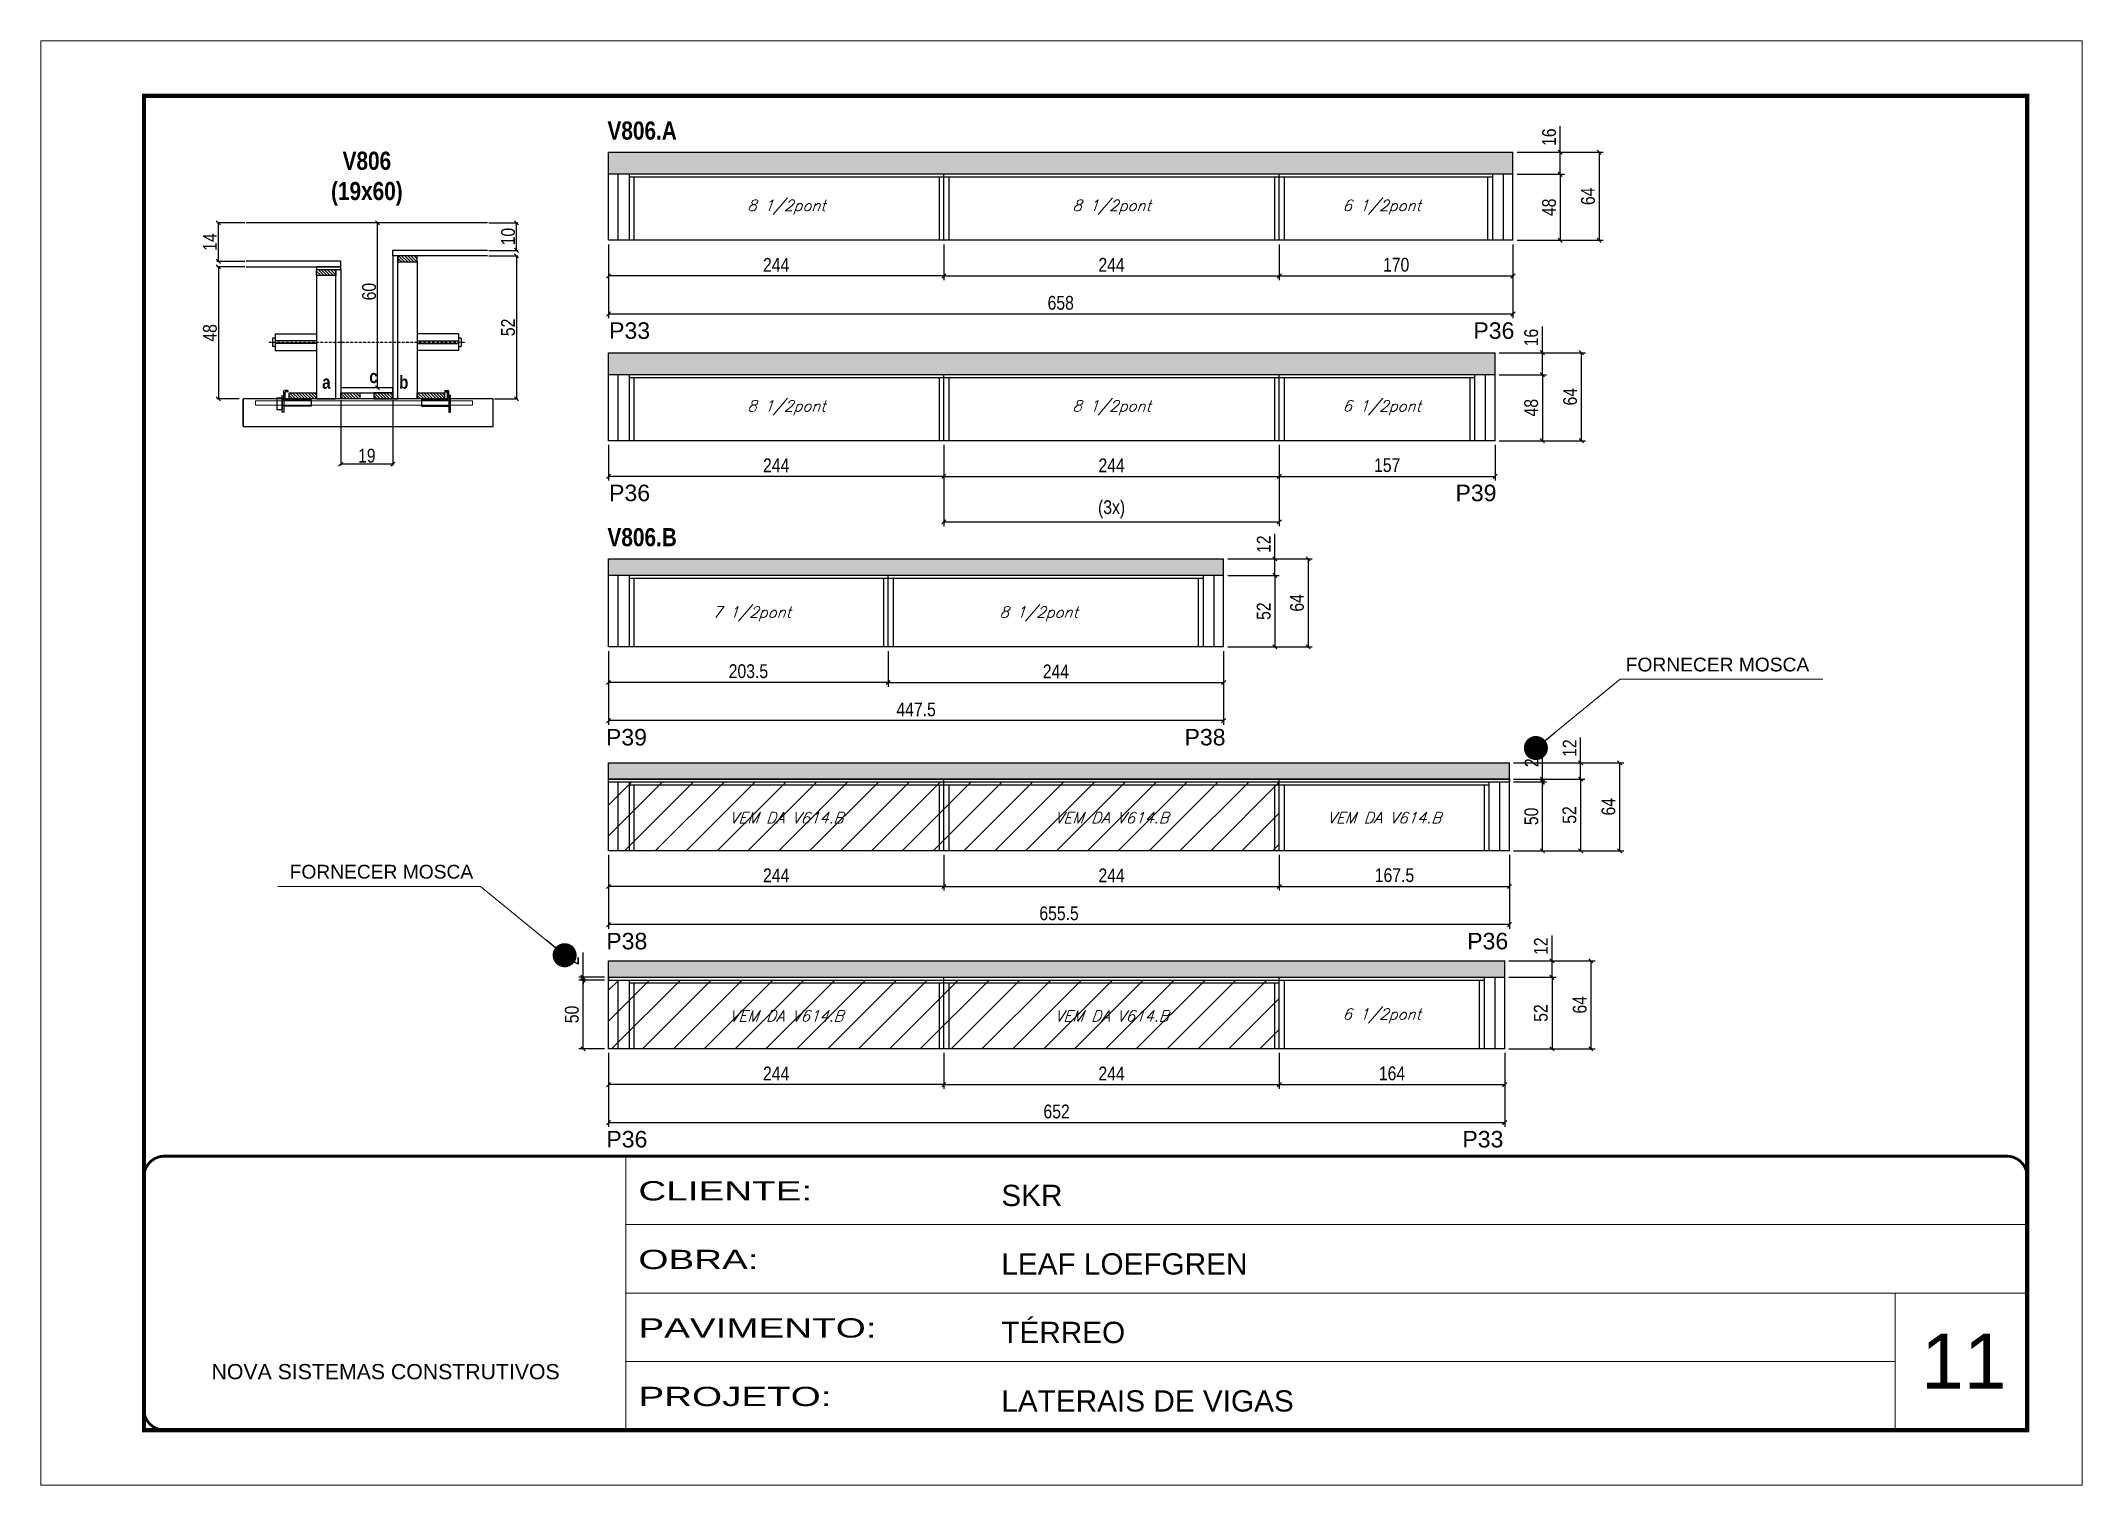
# Model space of a CAD drawing. Extents: x 3309 to 9590, y -2522 to 14608.
# Drawn here: x 6493 to 7978, y 11261 to 12311 of the extents above; entities that cross this region are included whole.
import ezdxf

# ---------------------------------------------------------------- set-up
doc = ezdxf.new("R2010")
doc.units = 0
for name, pattern in [('CONTINUO', [0]), ('DASHED', [0.75, 0.5, -0.25]), ('HIDDEN', [0.375, 0.25, -0.125])]:
    doc.linetypes.add(name, pattern=pattern)
for name, color, linetype in [('5', 5, 'Continuous'), ('barrote', 251, 'Continuous'), ('COTA', 241, 'Continuous'), ('detalhes', 4, 'Continuous'), ('NOMENCLATURA', 7, 'Continuous'), ('Painéis', 200, 'Continuous'), ('presilha', 1, 'Continuous'), ('SARR_2.2x10', 60, 'Continuous'), ('SARR_2.2x7', 40, 'Continuous'), ('SARR_3.5x7', 81, 'Continuous'), ('TENSOR', 3, 'Continuous'), ('texto', 7, 'Continuous')]:
    doc.layers.add(name, color=color, linetype=linetype)
for name, color, linetype, lineweight in [('CARIMBO', 255, 'Continuous', 9), ('CONCRETO', 251, 'Continuous', 25), ('Folhas', 255, 'Continuous', 9), ('Hachura', 251, 'Continuous', 9), ('SARRAFO DE PRESSAO', 251, 'DASHED', 9), ('SCO-___-LAJ', 2, 'Continuous', 0)]:
    doc.layers.add(name, color=color, linetype=linetype, lineweight=lineweight)
doc.styles.add('ARIAL', font='arial.ttf')
doc.styles.add('COTA TECNICA', font='techl___.ttf', dxfattribs={"height": 10})
doc.styles.add('COTA TECNICA 2X', font='techl___.ttf', dxfattribs={"height": 10})
doc.styles.add('Romans', font='romans.shx')
doc.styles.get("Standard").update_dxf_attribs({"font": 'arial.ttf'})
doc.styles.add('TECNICA', font='techb___.ttf', dxfattribs={"height": 10})
doc.styles.add('Tecnologia', font='')
doc.styles.get('Tecnologia').set_extended_font_data('Forgotten Futurist')
doc.dimstyles.new('3x', dxfattribs={"dimtxt": 10, "dimasz": 5, "dimexe": 7, "dimexo": 5, "dimgap": 4, "dimtad": 1, "dimdec": 4, "dimlfac": 0.333333, "dimdsep": 46, "dimtxsty": 'Standard', "dimblk": 'DOT', "dimcen": 0.09, "dimclrd": 1, "dimclre": 1, "dimclrt": 2, "dimadec": 0, "dimazin": 2, "dimtfac": 1, "dimtdec": 4, "dimtmove": 0, "dimatfit": 3, "dimldrblk": 'DOT', "dimfxl": 1, "dimtolj": 1, "dimtzin": 0, "dimlwd": 9, "dimlwe": 9, "dimarcsym": 0})
doc.dimstyles.new('PAINEL', dxfattribs={"dimtxt": 10, "dimasz": 3, "dimexe": 3, "dimexo": 3, "dimgap": 3, "dimtad": 1, "dimdec": 1, "dimzin": 12, "dimdsep": 46, "dimtxsty": 'COTA TECNICA', "dimblk1": 'OBLIQUE', "dimblk2": 'OBLIQUE', "dimsah": 1, "dimcen": 0.9, "dimclrd": 4, "dimclre": 4, "dimclrt": 240, "dimadec": 1, "dimazin": 3, "dimtfac": 1, "dimtdec": 1, "dimtmove": 0, "dimatfit": 3, "dimfxl": 1, "dimtolj": 1, "dimtzin": 12, "dimarcsym": 0})
doc.dimstyles.new('SECAO', dxfattribs={"dimscale": 0.333333, "dimtxt": 5, "dimasz": 9, "dimexe": 3, "dimexo": 3, "dimgap": 3, "dimtad": 1, "dimdec": 1, "dimlfac": 0.5, "dimzin": 12, "dimdsep": 46, "dimtxsty": 'COTA TECNICA 2X', "dimblk1": 'OBLIQUE', "dimblk2": 'OBLIQUE', "dimsah": 1, "dimcen": 0.9, "dimclrd": 4, "dimclre": 4, "dimclrt": 240, "dimadec": 1, "dimazin": 3, "dimtfac": 1, "dimtdec": 1, "dimtmove": 0, "dimatfit": 3, "dimfxl": 1, "dimtolj": 1, "dimtzin": 12, "dimarcsym": 0})
pattern_1 = [(135, (39946.551, -111461.7255), (-1.122532015, -1.122532015), [])]

msp = doc.modelspace()

# ---------------------------------------------------------------- texts
at = {"layer": '5', "linetype": 'Continuous'}
for s, rotation, p in [('P33', 0.00004, (6906.26, 12094.08, 0)), ('P36', 0.00004, (7534.99, 12094.08, 0)), ('P36', 0.00004, (6906.26, 11976.06, 0)), ('P39', 0.00004, (7521.99, 11976.06, 0)), ('P39', 359.99996, (6903.97, 11798.47, 0)), ('P38', 359.99996, (7324.88, 11798.47, 0)), ('P38', 359.99996, (6904.24, 11650.23, 0)), ('P36', 359.99996, (7530.51, 11650.23, 0)), ('P36', 359.99996, (6904.28, 11506.22, 0)), ('P33', 359.99996, (7527, 11506.22, 0))]:
    msp.add_text(s, height=12, rotation=rotation, dxfattribs=at).set_placement(p)
at = {"layer": 'CARIMBO', "style": 'ARIAL'}
for s, height, p in [('FORNECER MOSCA', 10, (7645.84, 11852.28)), ('FORNECER MOSCA', 10, (6673.9, 11701.68, 0)), ('11', 40, (7860.73, 11330.85))]:
    msp.add_text(s, height=height, dxfattribs=at).set_placement(p)
at = {"layer": 'detalhes', "style": 'TECNICA'}
for s, p in [('a', (6697.54, 12057.81)), ('c', (6731.83, 12061.92)), ('b', (6753.51, 12057.79))]:
    msp.add_text(s, height=9.6, dxfattribs=at).set_placement(p)
at = {"layer": 'NOMENCLATURA', "style": 'TECNICA'}
for s, p in [('V806.A', (6905.09, 12238.9, 0)), ('V806.B', (6905.09, 11943.29, 0))]:
    msp.add_text(s, height=13.2, dxfattribs=at).set_placement(p)
at = {"layer": 'NOMENCLATURA', "insert": (6730.05, 12230.14), "char_height": 13.2, "attachment_point": 2, "style": 'TECNICA'}
msp.add_mtext_dynamic_manual_height_columns('V806\\P(19x60)', width=300.2766, gutter_width=1, heights=[0], dxfattribs=at)
at = {"layer": 'texto', "color": 2, "char_height": 8, "attachment_point": 5, "style": 'Romans'}
for s, insert in [('{\\Q19;\\C256;8 1/2pont}', (7035.31, 12189.71, 0)), ('{\\Q19;\\C256;8 1/2pont}', (7271.81, 12189.71, 0)), ('{\\Q19;\\C256;6 1/2pont}', (7468.31, 12189.71, 0)), ('{\\Q19;\\C256;8 1/2pont}', (7035.31, 12043.99, 0)), ('{\\Q19;\\C256;8 1/2pont}', (7271.81, 12043.99, 0)), ('{\\Q19;\\C256;6 1/2pont}', (7468.31, 12043.99, 0)), ('{\\Q19;\\C256;7 1/2pont}', (7010.03, 11894.1, 0)), ('{\\Q19;\\C256;8 1/2pont}', (7218.78, 11894.1, 0)), ('{\\Q19;\\C256;VEM DA V614.B}', (7035.31, 11745.87, 0)), ('{\\Q19;\\C256;VEM DA V614.B}', (7271.81, 11745.87, 0)), ('{\\Q19;\\C256;VEM DA V614.B}', (7470.06, 11745.87, 0)), ('{\\Q19;\\C256;VEM DA V614.B}', (7035.31, 11601.86, 0)), ('{\\Q19;\\C256;VEM DA V614.B}', (7271.81, 11601.86, 0)), ('{\\Q19;\\C256;6 1/2pont}', (7468.31, 11601.86, 0))]:
    msp.add_mtext(s, dxfattribs=dict(at, insert=insert))

# ---------------------------------------------------------------- blocks, each defined once
blk = doc.blocks.new('9999999999')
at = {"color": 30, "linetype": 'CONTINUO'}
for p, q in [((98564.6, 34230.2), (98564.6, 34429.4)), ((98564.6, 34379.6), (99584, 34379.6)), ((98564.6, 34329.8), (99488, 34329.8)), ((99584, 34329.8), (99488, 34329.8)), ((99488, 34329.8), (99488, 34230.2)), ((98564.6, 34280), (99488, 34280))]:
    blk.add_line(p, q, dxfattribs=at)
at = {"color": 30, "linetype": 'CONTINUO', "const_width": 2}
blk.add_lwpolyline([(99584, 34230.2), (99584, 34414.4, 0.414214), (99569, 34429.4), (98229, 34429.4, 0.414214), (98214, 34414.4), (98214, 34245.2, 0.414214), (98229, 34230.2), (99584, 34230.2)], format="xyb", dxfattribs=at)
at = {"layer": 'Folhas'}
blk.add_lwpolyline([(98139, 34190.2), (99624, 34190.2), (99624, 35240.2), (98139, 35240.2)], close=True, dxfattribs=at)
at = {"layer": 'Folhas', "color": 30, "const_width": 3}
blk.add_lwpolyline([(98214, 34230.2), (99584, 34230.2), (99584, 35200.2), (98214, 35200.2)], close=True, dxfattribs=at)
at = {"color": 7, "linetype": 'Continuous', "ltscale": 5, "style": 'ARIAL'}
for s, height, p in [('SKR', 15.48, (98837.7, 34393.1)), ('LEAF LOEFGREN', 15.483, (98837.7, 34343.3)), ('TÉRREO', 15.48, (98837.7, 34293.5)), ('NOVA SISTEMAS CONSTRUTIVOS', 11.059, (98263.2, 34267.2)), ('LATERAIS DE VIGAS', 15.483, (98837.7, 34243.7))]:
    blk.add_text(s, height=height, dxfattribs=at).set_placement(p)
at = {"layer": 'Folhas', "color": 7, "style": 'Tecnologia', "width": 1.5}
for s, p in [('CLIENTE:', (98573.7, 34397.2)), ('OBRA:', (98573.7, 34347.3)), ('PAVIMENTO:', (98573.7, 34297.5)), ('PROJETO:', (98573.7, 34247.7))]:
    blk.add_text(s, height=14, dxfattribs=at).set_placement(p)
blk = doc.blocks.new('_Oblique')
at = {"color": 0, "linetype": 'ByBlock', "lineweight": -2}
blk.add_line((-0.5, -0.5), (0.5, 0.5), dxfattribs=at)
blk = doc.blocks.new('*D1599')
at = {"layer": 'COTA', "color": 4, "lineweight": -2, "transparency": 16777216}
for p, q in [((6711, 12049.4), (6711, 12002)), ((6749, 12049.4), (6749, 12002)), ((6749, 12003), (6711, 12003))]:
    blk.add_line(p, q, dxfattribs=at)
at = {"layer": 'Defpoints', "color": 0, "transparency": 16777216}
for p in [(6711, 12050.4), (6749, 12050.4), (6711, 12003)]:
    blk.add_point(p, dxfattribs=at)
at = {"layer": 'COTA', "color": 4, "lineweight": -2, "transparency": 16777216, "xscale": 3, "yscale": 3, "zscale": 3, "rotation": 180}
blk.add_blockref('_Oblique', (6711, 12003), dxfattribs=at)
at = {"layer": 'COTA', "color": 4, "lineweight": -2, "transparency": 16777216, "xscale": 3, "yscale": 3, "zscale": 3}
blk.add_blockref('_Oblique', (6749, 12003), dxfattribs=at)
at = {"layer": 'COTA', "color": 240, "transparency": 16777216, "insert": (6730, 12009.1), "char_height": 10, "attachment_point": 5, "style": 'COTA TECNICA 2X'}
blk.add_mtext('\\A1;19', dxfattribs=at)
blk = doc.blocks.new('PRESILHA METÁLICA 1')
at = {"layer": 'presilha'}
for p, q in [((0, 13), (6, 13)), ((0, 13), (0, 0)), ((6, 0), (0, 0)), ((6, 15.5), (7.5, 15.5)), ((6, -2.5), (6, 15.5)), ((6, 13), (6, 0)), ((7.5, 10.6), (7.5, 19.9)), ((7.5, 15.5), (7.5, -2.5)), ((37.5, 4.1), (7.5, 4.1)), ((12, 21), (8.6, 21)), ((9, 11.6), (9, 18.9)), ((12, 19.5), (9.6, 19.5)), ((37.5, 11), (9.6, 11)), ((12, 21), (12, 19.5)), ((37.5, 11), (37.5, 4.1)), ((7.5, -2.5), (6, -2.5))]:
    blk.add_line(p, q, dxfattribs=at)
for centre, radius, start, end in [((8.6, 19.9), 1.14, 90, 180), ((9.6, 18.9), 0.57, 90, 180), ((9.6, 11.6), 0.57, 180, 270)]:
    blk.add_arc(centre, radius, start, end, dxfattribs=at)
blk = doc.blocks.new('PRESILHA METÁLICA 2')
at = {"layer": 'presilha'}
for p, q in [((-5.2, 23.5), (-5.2, 22)), ((-5.2, 23.5), (-1.9, 23.5)), ((-0.8, 14.6), (-0.8, 22.4)), ((-30.8, 13.5), (-30.8, 6.6)), ((-30.8, 13.5), (-2.8, 13.5)), ((-30.8, 6.6), (-0.8, 6.6)), ((-5.2, 22), (-2.8, 22)), ((-2.2, 14.1), (-2.2, 21.4)), ((0.8, 18), (-0.8, 18)), ((-0.8, 18), (-0.8, 0)), ((-0.8, 0), (0.8, 0)), ((0.8, 0), (0.8, 18))]:
    blk.add_line(p, q, dxfattribs=at)
for centre, radius, start, end in [((-1.9, 22.4), 1.14, 0, 90), ((-2.8, 21.4), 0.57, 0, 90), ((-2.8, 14.1), 0.57, 270, 0)]:
    blk.add_arc(centre, radius, start, end, dxfattribs=at)
blk = doc.blocks.new('*D1600')
at = {"layer": 'COTA', "color": 4, "lineweight": -2, "transparency": 16777216}
for p, q in [((6641.3, 12146.4), (6621, 12146.4)), ((6622, 12146.4), (6622, 12050.4)), ((6637.2, 12050.4), (6621, 12050.4))]:
    blk.add_line(p, q, dxfattribs=at)
at = {"layer": 'Defpoints', "color": 0, "transparency": 16777216}
for p in [(6642.3, 12146.4), (6622, 12050.4), (6638.2, 12050.4)]:
    blk.add_point(p, dxfattribs=at)
at = {"layer": 'COTA', "color": 4, "lineweight": -2, "transparency": 16777216, "xscale": 3, "yscale": 3, "zscale": 3}
for p, rotation in [((6622, 12146.4), 90), ((6622, 12050.4), 270)]:
    blk.add_blockref('_Oblique', p, dxfattribs=dict(at, rotation=rotation))
at = {"layer": 'COTA', "color": 240, "transparency": 16777216, "insert": (6615.9, 12098.4), "char_height": 10, "attachment_point": 5, "rotation": 90, "style": 'COTA TECNICA 2X'}
blk.add_mtext('\\A1;48', dxfattribs=at)
blk = doc.blocks.new('*D1601')
at = {"layer": 'COTA', "color": 4, "lineweight": -2, "transparency": 16777216}
for p, q in [((6818.7, 12154.4), (6839.9, 12154.4)), ((6838.9, 12154.4), (6838.9, 12050.4)), ((6822.8, 12050.4), (6839.9, 12050.4))]:
    blk.add_line(p, q, dxfattribs=at)
at = {"layer": 'Defpoints', "color": 0, "transparency": 16777216}
for p in [(6817.7, 12154.4), (6821.8, 12050.4), (6838.9, 12050.4)]:
    blk.add_point(p, dxfattribs=at)
at = {"layer": 'COTA', "color": 4, "lineweight": -2, "transparency": 16777216, "xscale": 3, "yscale": 3, "zscale": 3}
for p, rotation in [((6838.9, 12154.4), 90), ((6838.9, 12050.4), 270)]:
    blk.add_blockref('_Oblique', p, dxfattribs=dict(at, rotation=rotation))
at = {"layer": 'COTA', "color": 240, "transparency": 16777216, "insert": (6832.8, 12102.4), "char_height": 10, "attachment_point": 5, "rotation": 90, "style": 'COTA TECNICA 2X'}
blk.add_mtext('\\A1;52', dxfattribs=at)
blk = doc.blocks.new('*D1602')
at = {"layer": 'COTA', "color": 4, "lineweight": -2, "transparency": 16777216}
for p, q in [((6748, 12178.4), (6736.8, 12178.4)), ((6737.8, 12058.4), (6737.8, 12178.4)), ((6748, 12058.4), (6736.8, 12058.4))]:
    blk.add_line(p, q, dxfattribs=at)
at = {"layer": 'Defpoints', "color": 0, "transparency": 16777216}
for p in [(6737.8, 12178.4), (6749, 12178.4), (6749, 12058.4)]:
    blk.add_point(p, dxfattribs=at)
at = {"layer": 'COTA', "color": 4, "lineweight": -2, "transparency": 16777216, "xscale": 3, "yscale": 3, "zscale": 3}
for p, rotation in [((6737.8, 12178.4), 90), ((6737.8, 12058.4), 270)]:
    blk.add_blockref('_Oblique', p, dxfattribs=dict(at, rotation=rotation))
at = {"layer": 'COTA', "color": 240, "transparency": 16777216, "insert": (6731.7, 12128.4), "char_height": 10, "attachment_point": 5, "rotation": 90, "style": 'COTA TECNICA 2X'}
blk.add_mtext('\\A1;60', dxfattribs=at)
blk = doc.blocks.new('*D1603')
at = {"layer": 'COTA', "color": 4, "lineweight": -2, "transparency": 16777216}
for p, q in [((6818.7, 12178.4), (6839.9, 12178.4)), ((6838.9, 12158.4), (6838.9, 12178.4)), ((6818.7, 12158.4), (6839.9, 12158.4))]:
    blk.add_line(p, q, dxfattribs=at)
at = {"layer": 'Defpoints', "color": 0, "transparency": 16777216}
for p in [(6817.7, 12178.4), (6838.9, 12178.4), (6817.7, 12158.4)]:
    blk.add_point(p, dxfattribs=at)
at = {"layer": 'COTA', "color": 4, "lineweight": -2, "transparency": 16777216, "xscale": 3, "yscale": 3, "zscale": 3}
for p, rotation in [((6838.9, 12178.4), 90), ((6838.9, 12158.4), 270)]:
    blk.add_blockref('_Oblique', p, dxfattribs=dict(at, rotation=rotation))
at = {"layer": 'COTA', "color": 240, "transparency": 16777216, "insert": (6832.8, 12168.4), "char_height": 10, "attachment_point": 5, "rotation": 90, "style": 'COTA TECNICA 2X'}
blk.add_mtext('\\A1;10', dxfattribs=at)
blk = doc.blocks.new('*D1604')
at = {"layer": 'COTA', "color": 4, "lineweight": -2, "transparency": 16777216}
for p, q in [((6641.3, 12178.4), (6621, 12178.4)), ((6622, 12150.4), (6622, 12178.4)), ((6641.3, 12150.4), (6621, 12150.4))]:
    blk.add_line(p, q, dxfattribs=at)
at = {"layer": 'Defpoints', "color": 0, "transparency": 16777216}
for p in [(6622, 12178.4), (6642.3, 12178.4), (6642.3, 12150.4)]:
    blk.add_point(p, dxfattribs=at)
at = {"layer": 'COTA', "color": 4, "lineweight": -2, "transparency": 16777216, "xscale": 3, "yscale": 3, "zscale": 3}
for p, rotation in [((6622, 12178.4), 90), ((6622, 12150.4), 270)]:
    blk.add_blockref('_Oblique', p, dxfattribs=dict(at, rotation=rotation))
at = {"layer": 'COTA', "color": 240, "transparency": 16777216, "insert": (6615.9, 12164.4), "char_height": 10, "attachment_point": 5, "rotation": 90, "style": 'COTA TECNICA 2X'}
blk.add_mtext('\\A1;14', dxfattribs=at)
blk = doc.blocks.new('*D1605')
at = {"layer": 'COTA', "color": 4, "linetype": 'ByBlock', "lineweight": -2, "transparency": 16777216}
for p, q in [((6905.8, 12162.7), (6905.8, 12136.8)), ((7149.8, 12162.7), (7149.8, 12136.8)), ((7149.8, 12139.8), (6905.8, 12139.8))]:
    blk.add_line(p, q, dxfattribs=at)
at = {"layer": 'Defpoints', "color": 0, "linetype": 'ByBlock', "transparency": 16777216}
for p in [(6905.8, 12165.7), (7149.8, 12165.7), (6905.8, 12139.8)]:
    blk.add_point(p, dxfattribs=at)
at = {"layer": 'COTA', "color": 4, "linetype": 'ByBlock', "lineweight": -2, "transparency": 16777216, "xscale": 3, "yscale": 3, "zscale": 3, "rotation": 180}
blk.add_blockref('_Oblique', (6905.8, 12139.8), dxfattribs=at)
at = {"layer": 'COTA', "color": 4, "linetype": 'ByBlock', "lineweight": -2, "transparency": 16777216, "xscale": 3, "yscale": 3, "zscale": 3}
blk.add_blockref('_Oblique', (7149.8, 12139.8), dxfattribs=at)
at = {"layer": 'COTA', "color": 240, "linetype": 'ByBlock', "transparency": 16777216, "insert": (7027.8, 12147.9), "char_height": 10, "attachment_point": 5, "style": 'COTA TECNICA'}
blk.add_mtext('\\A1;244', dxfattribs=at)
blk = doc.blocks.new('*D1608')
at = {"layer": 'COTA', "color": 4, "linetype": 'ByBlock', "lineweight": -2, "transparency": 16777216}
for p, q in [((6905.8, 12162.7), (6905.8, 12109.1)), ((7563.8, 12162.7), (7563.8, 12109.1)), ((7563.8, 12112.1), (6905.8, 12112.1))]:
    blk.add_line(p, q, dxfattribs=at)
at = {"layer": 'Defpoints', "color": 0, "linetype": 'ByBlock', "transparency": 16777216}
for p in [(6905.8, 12165.7), (7563.8, 12165.7), (6905.8, 12112.1)]:
    blk.add_point(p, dxfattribs=at)
at = {"layer": 'COTA', "color": 4, "linetype": 'ByBlock', "lineweight": -2, "transparency": 16777216, "xscale": 3, "yscale": 3, "zscale": 3, "rotation": 180}
blk.add_blockref('_Oblique', (6905.8, 12112.1), dxfattribs=at)
at = {"layer": 'COTA', "color": 4, "linetype": 'ByBlock', "lineweight": -2, "transparency": 16777216, "xscale": 3, "yscale": 3, "zscale": 3}
blk.add_blockref('_Oblique', (7563.8, 12112.1), dxfattribs=at)
at = {"layer": 'COTA', "color": 240, "linetype": 'ByBlock', "transparency": 16777216, "insert": (7234.8, 12120.2), "char_height": 10, "attachment_point": 5, "style": 'COTA TECNICA'}
blk.add_mtext('\\A1;658', dxfattribs=at)
blk = doc.blocks.new('*D1606')
at = {"layer": 'COTA', "color": 4, "lineweight": -2, "transparency": 16777216}
for p, q in [((7149.8, 12162.7), (7149.8, 12136.8)), ((7393.8, 12162.7), (7393.8, 12136.8)), ((7149.8, 12139.8), (7393.8, 12139.8))]:
    blk.add_line(p, q, dxfattribs=at)
at = {"layer": 'Defpoints', "color": 0, "transparency": 16777216}
for p in [(7149.8, 12165.7, 0), (7393.8, 12165.7, 0), (7393.8, 12139.8)]:
    blk.add_point(p, dxfattribs=at)
at = {"layer": 'COTA', "color": 4, "lineweight": -2, "transparency": 16777216, "xscale": 3, "yscale": 3, "zscale": 3, "rotation": 180}
blk.add_blockref('_Oblique', (7149.8, 12139.8), dxfattribs=at)
at = {"layer": 'COTA', "color": 4, "lineweight": -2, "transparency": 16777216, "xscale": 3, "yscale": 3, "zscale": 3}
blk.add_blockref('_Oblique', (7393.8, 12139.8), dxfattribs=at)
at = {"layer": 'COTA', "color": 240, "transparency": 16777216, "insert": (7271.8, 12147.9), "char_height": 10, "attachment_point": 5, "style": 'COTA TECNICA'}
blk.add_mtext('\\A1;244', dxfattribs=at)
blk = doc.blocks.new('*D1607')
at = {"layer": 'COTA', "color": 4, "lineweight": -2, "transparency": 16777216}
for p, q in [((7566.8, 12229.7), (7629.5, 12229.7)), ((7626.5, 12229.7), (7626.5, 12165.7)), ((7566.8, 12165.7), (7629.5, 12165.7))]:
    blk.add_line(p, q, dxfattribs=at)
at = {"layer": 'Defpoints', "color": 0, "transparency": 16777216}
for p in [(7563.8, 12229.7, 0), (7563.8, 12165.7, 0), (7626.5, 12165.7)]:
    blk.add_point(p, dxfattribs=at)
at = {"layer": 'COTA', "color": 4, "lineweight": -2, "transparency": 16777216, "xscale": 3, "yscale": 3, "zscale": 3}
for p, rotation in [((7626.5, 12229.7), 90), ((7626.5, 12165.7), 270)]:
    blk.add_blockref('_Oblique', p, dxfattribs=dict(at, rotation=rotation))
at = {"layer": 'COTA', "color": 240, "transparency": 16777216, "insert": (7618.4, 12197.7), "char_height": 10, "attachment_point": 5, "rotation": 90, "style": 'COTA TECNICA'}
blk.add_mtext('\\A1;64', dxfattribs=at)
blk = doc.blocks.new('*D1609')
at = {"layer": 'COTA', "color": 4, "lineweight": -2, "transparency": 16777216}
for p, q in [((7393.8, 12162.7), (7393.8, 12136.8)), ((7563.8, 12162.7), (7563.8, 12136.8)), ((7393.8, 12139.8), (7563.8, 12139.8))]:
    blk.add_line(p, q, dxfattribs=at)
at = {"layer": 'Defpoints', "color": 0, "transparency": 16777216}
for p in [(7393.8, 12165.7, 0), (7563.8, 12165.7, 0), (7563.8, 12139.8)]:
    blk.add_point(p, dxfattribs=at)
at = {"layer": 'COTA', "color": 4, "lineweight": -2, "transparency": 16777216, "xscale": 3, "yscale": 3, "zscale": 3, "rotation": 180}
blk.add_blockref('_Oblique', (7393.8, 12139.8), dxfattribs=at)
at = {"layer": 'COTA', "color": 4, "lineweight": -2, "transparency": 16777216, "xscale": 3, "yscale": 3, "zscale": 3}
blk.add_blockref('_Oblique', (7563.8, 12139.8), dxfattribs=at)
at = {"layer": 'COTA', "color": 240, "transparency": 16777216, "insert": (7478.8, 12147.9), "char_height": 10, "attachment_point": 5, "style": 'COTA TECNICA'}
blk.add_mtext('\\A1;170', dxfattribs=at)
blk = doc.blocks.new('*D1610')
at = {"layer": 'COTA', "color": 4, "lineweight": -2, "transparency": 16777216}
for p, q in [((7566.8, 12213.7), (7601.2, 12213.7)), ((7598.2, 12213.7), (7598.2, 12165.7)), ((7566.8, 12165.7), (7601.2, 12165.7))]:
    blk.add_line(p, q, dxfattribs=at)
at = {"layer": 'Defpoints', "color": 0, "transparency": 16777216}
for p in [(7563.8, 12213.7, 0), (7563.8, 12165.7, 0), (7598.2, 12165.7)]:
    blk.add_point(p, dxfattribs=at)
at = {"layer": 'COTA', "color": 4, "lineweight": -2, "transparency": 16777216, "xscale": 3, "yscale": 3, "zscale": 3}
for p, rotation in [((7598.2, 12213.7), 90), ((7598.2, 12165.7), 270)]:
    blk.add_blockref('_Oblique', p, dxfattribs=dict(at, rotation=rotation))
at = {"layer": 'COTA', "color": 240, "transparency": 16777216, "insert": (7590.1, 12189.7), "char_height": 10, "attachment_point": 5, "rotation": 90, "style": 'COTA TECNICA'}
blk.add_mtext('\\A1;48', dxfattribs=at)
blk = doc.blocks.new('*D1611')
at = {"layer": 'COTA', "color": 4, "lineweight": -2, "transparency": 16777216}
for p, q in [((7598.2, 12229.7), (7598.2, 12248.7)), ((7566.8, 12229.7), (7601.2, 12229.7)), ((7598.2, 12213.7), (7598.2, 12229.7)), ((7566.8, 12213.7), (7601.2, 12213.7))]:
    blk.add_line(p, q, dxfattribs=at)
at = {"layer": 'Defpoints', "color": 0, "transparency": 16777216}
for p in [(7563.8, 12229.7, 0), (7598.2, 12229.7), (7563.8, 12213.7, 0)]:
    blk.add_point(p, dxfattribs=at)
at = {"layer": 'COTA', "color": 4, "lineweight": -2, "transparency": 16777216, "xscale": 3, "yscale": 3, "zscale": 3}
for p, rotation in [((7598.2, 12229.7), 90), ((7598.2, 12213.7), 270)]:
    blk.add_blockref('_Oblique', p, dxfattribs=dict(at, rotation=rotation))
at = {"layer": 'COTA', "color": 240, "transparency": 16777216, "insert": (7590.1, 12240.7), "char_height": 10, "attachment_point": 5, "rotation": 90, "style": 'COTA TECNICA'}
blk.add_mtext('\\A1;16', dxfattribs=at)
blk = doc.blocks.new('*D1612')
at = {"layer": 'COTA', "color": 4, "linetype": 'ByBlock', "lineweight": -2, "transparency": 16777216}
for p, q in [((6905.8, 12017), (6905.8, 11991.1)), ((7149.8, 12017), (7149.8, 11991.1)), ((7149.8, 11994.1), (6905.8, 11994.1))]:
    blk.add_line(p, q, dxfattribs=at)
at = {"layer": 'Defpoints', "color": 0, "linetype": 'ByBlock', "transparency": 16777216}
for p in [(6905.8, 12020), (7149.8, 12020), (6905.8, 11994.1)]:
    blk.add_point(p, dxfattribs=at)
at = {"layer": 'COTA', "color": 4, "linetype": 'ByBlock', "lineweight": -2, "transparency": 16777216, "xscale": 3, "yscale": 3, "zscale": 3, "rotation": 180}
blk.add_blockref('_Oblique', (6905.8, 11994.1), dxfattribs=at)
at = {"layer": 'COTA', "color": 4, "linetype": 'ByBlock', "lineweight": -2, "transparency": 16777216, "xscale": 3, "yscale": 3, "zscale": 3}
blk.add_blockref('_Oblique', (7149.8, 11994.1), dxfattribs=at)
at = {"layer": 'COTA', "color": 240, "linetype": 'ByBlock', "transparency": 16777216, "insert": (7027.8, 12002.1), "char_height": 10, "attachment_point": 5, "style": 'COTA TECNICA'}
blk.add_mtext('\\A1;244', dxfattribs=at)
blk = doc.blocks.new('*D1613')
at = {"layer": 'COTA', "color": 4, "lineweight": -2, "transparency": 16777216}
for p, q in [((7149.8, 12017), (7149.8, 11991.1)), ((7393.8, 12017), (7393.8, 11991.1)), ((7149.8, 11994.1), (7393.8, 11994.1))]:
    blk.add_line(p, q, dxfattribs=at)
at = {"layer": 'Defpoints', "color": 0, "transparency": 16777216}
for p in [(7149.8, 12020, 0), (7393.8, 12020, 0), (7393.8, 11994.1)]:
    blk.add_point(p, dxfattribs=at)
at = {"layer": 'COTA', "color": 4, "lineweight": -2, "transparency": 16777216, "xscale": 3, "yscale": 3, "zscale": 3, "rotation": 180}
blk.add_blockref('_Oblique', (7149.8, 11994.1), dxfattribs=at)
at = {"layer": 'COTA', "color": 4, "lineweight": -2, "transparency": 16777216, "xscale": 3, "yscale": 3, "zscale": 3}
blk.add_blockref('_Oblique', (7393.8, 11994.1), dxfattribs=at)
at = {"layer": 'COTA', "color": 240, "transparency": 16777216, "insert": (7271.8, 12002.1), "char_height": 10, "attachment_point": 5, "style": 'COTA TECNICA'}
blk.add_mtext('\\A1;244', dxfattribs=at)
blk = doc.blocks.new('*D1614')
at = {"layer": 'COTA', "color": 4, "lineweight": -2, "transparency": 16777216}
for p, q in [((7553.8, 12084), (7616.5, 12084)), ((7613.5, 12084), (7613.5, 12020)), ((7553.8, 12020), (7616.5, 12020))]:
    blk.add_line(p, q, dxfattribs=at)
at = {"layer": 'Defpoints', "color": 0, "transparency": 16777216}
for p in [(7550.8, 12084, 0), (7550.8, 12020, 0), (7613.5, 12020)]:
    blk.add_point(p, dxfattribs=at)
at = {"layer": 'COTA', "color": 4, "lineweight": -2, "transparency": 16777216, "xscale": 3, "yscale": 3, "zscale": 3}
for p, rotation in [((7613.5, 12084), 90), ((7613.5, 12020), 270)]:
    blk.add_blockref('_Oblique', p, dxfattribs=dict(at, rotation=rotation))
at = {"layer": 'COTA', "color": 240, "transparency": 16777216, "insert": (7605.4, 12052), "char_height": 10, "attachment_point": 5, "rotation": 90, "style": 'COTA TECNICA'}
blk.add_mtext('\\A1;64', dxfattribs=at)
blk = doc.blocks.new('*D1615')
at = {"layer": 'COTA', "color": 4, "lineweight": -2, "transparency": 16777216}
for p, q in [((7393.8, 12017), (7393.8, 11991.1)), ((7550.8, 12017), (7550.8, 11991.1)), ((7393.8, 11994.1), (7550.8, 11994.1))]:
    blk.add_line(p, q, dxfattribs=at)
at = {"layer": 'Defpoints', "color": 0, "transparency": 16777216}
for p in [(7393.8, 12020, 0), (7550.8, 12020, 0), (7550.8, 11994.1)]:
    blk.add_point(p, dxfattribs=at)
at = {"layer": 'COTA', "color": 4, "lineweight": -2, "transparency": 16777216, "xscale": 3, "yscale": 3, "zscale": 3, "rotation": 180}
blk.add_blockref('_Oblique', (7393.8, 11994.1), dxfattribs=at)
at = {"layer": 'COTA', "color": 4, "lineweight": -2, "transparency": 16777216, "xscale": 3, "yscale": 3, "zscale": 3}
blk.add_blockref('_Oblique', (7550.8, 11994.1), dxfattribs=at)
at = {"layer": 'COTA', "color": 240, "transparency": 16777216, "insert": (7472.3, 12002.2), "char_height": 10, "attachment_point": 5, "style": 'COTA TECNICA'}
blk.add_mtext('\\A1;157', dxfattribs=at)
blk = doc.blocks.new('*D1616')
at = {"layer": 'COTA', "color": 4, "lineweight": -2, "transparency": 16777216}
for p, q in [((7553.8, 12068), (7588.2, 12068)), ((7585.2, 12068), (7585.2, 12020)), ((7553.8, 12020), (7588.2, 12020))]:
    blk.add_line(p, q, dxfattribs=at)
at = {"layer": 'Defpoints', "color": 0, "transparency": 16777216}
for p in [(7550.8, 12068, 0), (7550.8, 12020, 0), (7585.2, 12020)]:
    blk.add_point(p, dxfattribs=at)
at = {"layer": 'COTA', "color": 4, "lineweight": -2, "transparency": 16777216, "xscale": 3, "yscale": 3, "zscale": 3}
for p, rotation in [((7585.2, 12068), 90), ((7585.2, 12020), 270)]:
    blk.add_blockref('_Oblique', p, dxfattribs=dict(at, rotation=rotation))
at = {"layer": 'COTA', "color": 240, "transparency": 16777216, "insert": (7577.1, 12044), "char_height": 10, "attachment_point": 5, "rotation": 90, "style": 'COTA TECNICA'}
blk.add_mtext('\\A1;48', dxfattribs=at)
blk = doc.blocks.new('*D1617')
at = {"layer": 'COTA', "color": 4, "lineweight": -2, "transparency": 16777216}
for p, q in [((7585.2, 12084), (7585.2, 12103)), ((7553.8, 12084), (7588.2, 12084)), ((7585.2, 12068), (7585.2, 12084)), ((7553.8, 12068), (7588.2, 12068))]:
    blk.add_line(p, q, dxfattribs=at)
at = {"layer": 'Defpoints', "color": 0, "transparency": 16777216}
for p in [(7550.8, 12084, 0), (7585.2, 12084), (7550.8, 12068, 0)]:
    blk.add_point(p, dxfattribs=at)
at = {"layer": 'COTA', "color": 4, "lineweight": -2, "transparency": 16777216, "xscale": 3, "yscale": 3, "zscale": 3}
for p, rotation in [((7585.2, 12084), 90), ((7585.2, 12068), 270)]:
    blk.add_blockref('_Oblique', p, dxfattribs=dict(at, rotation=rotation))
at = {"layer": 'COTA', "color": 240, "transparency": 16777216, "insert": (7577.1, 12095), "char_height": 10, "attachment_point": 5, "rotation": 90, "style": 'COTA TECNICA'}
blk.add_mtext('\\A1;16', dxfattribs=at)
blk = doc.blocks.new('*D1618')
at = {"layer": 'COTA', "color": 4, "lineweight": -2, "transparency": 16777216}
for p, q in [((7149.8, 12017), (7149.8, 11958)), ((7393.8, 12017), (7393.8, 11958)), ((7149.8, 11961), (7393.8, 11961))]:
    blk.add_line(p, q, dxfattribs=at)
at = {"layer": 'Defpoints', "color": 0, "transparency": 16777216}
for p in [(7149.8, 12020, 0), (7393.8, 12020, 0), (7393.8, 11961)]:
    blk.add_point(p, dxfattribs=at)
at = {"layer": 'COTA', "color": 4, "lineweight": -2, "transparency": 16777216, "xscale": 3, "yscale": 3, "zscale": 3, "rotation": 180}
blk.add_blockref('_Oblique', (7149.8, 11961), dxfattribs=at)
at = {"layer": 'COTA', "color": 4, "lineweight": -2, "transparency": 16777216, "xscale": 3, "yscale": 3, "zscale": 3}
blk.add_blockref('_Oblique', (7393.8, 11961), dxfattribs=at)
at = {"layer": 'COTA', "color": 240, "transparency": 16777216, "insert": (7271.8, 11970.2), "char_height": 10, "attachment_point": 5, "style": 'COTA TECNICA'}
blk.add_mtext('\\A1;(3x)', dxfattribs=at)
blk = doc.blocks.new('*D1619')
at = {"layer": 'COTA', "color": 4, "linetype": 'ByBlock', "lineweight": -2, "transparency": 16777216}
for p, q in [((6905.8, 11867.1), (6905.8, 11841.2)), ((7109.3, 11867.1), (7109.3, 11841.2)), ((7109.3, 11844.2), (6905.8, 11844.2))]:
    blk.add_line(p, q, dxfattribs=at)
at = {"layer": 'Defpoints', "color": 0, "linetype": 'ByBlock', "transparency": 16777216}
for p in [(6905.8, 11870.1), (7109.3, 11870.1), (6905.8, 11844.2)]:
    blk.add_point(p, dxfattribs=at)
at = {"layer": 'COTA', "color": 4, "linetype": 'ByBlock', "lineweight": -2, "transparency": 16777216, "xscale": 3, "yscale": 3, "zscale": 3, "rotation": 180}
blk.add_blockref('_Oblique', (6905.8, 11844.2), dxfattribs=at)
at = {"layer": 'COTA', "color": 4, "linetype": 'ByBlock', "lineweight": -2, "transparency": 16777216, "xscale": 3, "yscale": 3, "zscale": 3}
blk.add_blockref('_Oblique', (7109.3, 11844.2), dxfattribs=at)
at = {"layer": 'COTA', "color": 240, "linetype": 'ByBlock', "transparency": 16777216, "insert": (7007.6, 11852.4), "char_height": 10, "attachment_point": 5, "style": 'COTA TECNICA'}
blk.add_mtext('\\A1;203.5', dxfattribs=at)
blk = doc.blocks.new('*D1622')
at = {"layer": 'COTA', "color": 4, "linetype": 'ByBlock', "lineweight": -2, "transparency": 16777216}
for p, q in [((6905.8, 11867.1), (6905.8, 11813.5)), ((7353.3, 11867.1), (7353.3, 11813.5)), ((7353.3, 11816.5), (6905.8, 11816.5))]:
    blk.add_line(p, q, dxfattribs=at)
at = {"layer": 'Defpoints', "color": 0, "linetype": 'ByBlock', "transparency": 16777216}
for p in [(6905.8, 11870.1), (7353.3, 11870.1), (6905.8, 11816.5)]:
    blk.add_point(p, dxfattribs=at)
at = {"layer": 'COTA', "color": 4, "linetype": 'ByBlock', "lineweight": -2, "transparency": 16777216, "xscale": 3, "yscale": 3, "zscale": 3, "rotation": 180}
blk.add_blockref('_Oblique', (6905.8, 11816.5), dxfattribs=at)
at = {"layer": 'COTA', "color": 4, "linetype": 'ByBlock', "lineweight": -2, "transparency": 16777216, "xscale": 3, "yscale": 3, "zscale": 3}
blk.add_blockref('_Oblique', (7353.3, 11816.5), dxfattribs=at)
at = {"layer": 'COTA', "color": 240, "linetype": 'ByBlock', "transparency": 16777216, "insert": (7129.6, 11824.6), "char_height": 10, "attachment_point": 5, "style": 'COTA TECNICA'}
blk.add_mtext('\\A1;447.5', dxfattribs=at)
blk = doc.blocks.new('*D1620')
at = {"layer": 'COTA', "color": 4, "lineweight": -2, "transparency": 16777216}
for p, q in [((7109.3, 11867.1), (7109.3, 11841.2)), ((7353.3, 11867.1), (7353.3, 11841.2)), ((7109.3, 11844.2), (7353.3, 11844.2))]:
    blk.add_line(p, q, dxfattribs=at)
at = {"layer": 'Defpoints', "color": 0, "transparency": 16777216}
for p in [(7109.3, 11870.1, 0), (7353.3, 11870.1, 0), (7353.3, 11844.2)]:
    blk.add_point(p, dxfattribs=at)
at = {"layer": 'COTA', "color": 4, "lineweight": -2, "transparency": 16777216, "xscale": 3, "yscale": 3, "zscale": 3, "rotation": 180}
blk.add_blockref('_Oblique', (7109.3, 11844.2), dxfattribs=at)
at = {"layer": 'COTA', "color": 4, "lineweight": -2, "transparency": 16777216, "xscale": 3, "yscale": 3, "zscale": 3}
blk.add_blockref('_Oblique', (7353.3, 11844.2), dxfattribs=at)
at = {"layer": 'COTA', "color": 240, "transparency": 16777216, "insert": (7231.3, 11852.3), "char_height": 10, "attachment_point": 5, "style": 'COTA TECNICA'}
blk.add_mtext('\\A1;244', dxfattribs=at)
blk = doc.blocks.new('*D1621')
at = {"layer": 'COTA', "color": 4, "lineweight": -2, "transparency": 16777216}
for p, q in [((7356.3, 11922.1), (7393.6, 11922.1)), ((7390.6, 11922.1), (7390.6, 11870.1)), ((7356.3, 11870.1), (7393.6, 11870.1))]:
    blk.add_line(p, q, dxfattribs=at)
at = {"layer": 'Defpoints', "color": 0, "transparency": 16777216}
for p in [(7353.3, 11922.1, 0), (7353.3, 11870.1, 0), (7390.6, 11870.1)]:
    blk.add_point(p, dxfattribs=at)
at = {"layer": 'COTA', "color": 4, "lineweight": -2, "transparency": 16777216, "xscale": 3, "yscale": 3, "zscale": 3}
for p, rotation in [((7390.6, 11922.1), 90), ((7390.6, 11870.1), 270)]:
    blk.add_blockref('_Oblique', p, dxfattribs=dict(at, rotation=rotation))
at = {"layer": 'COTA', "color": 240, "transparency": 16777216, "insert": (7382.5, 11896.1), "char_height": 10, "attachment_point": 5, "rotation": 90, "style": 'COTA TECNICA'}
blk.add_mtext('\\A1;52', dxfattribs=at)
blk = doc.blocks.new('*D1623')
at = {"layer": 'COTA', "color": 4, "lineweight": -2, "transparency": 16777216}
for p, q in [((7390.6, 11934.1), (7390.6, 11952.4)), ((7356.3, 11934.1), (7393.6, 11934.1)), ((7390.6, 11922.1), (7390.6, 11934.1)), ((7356.3, 11922.1), (7393.6, 11922.1))]:
    blk.add_line(p, q, dxfattribs=at)
at = {"layer": 'Defpoints', "color": 0, "transparency": 16777216}
for p in [(7353.3, 11934.1, 0), (7390.6, 11934.1), (7353.3, 11922.1, 0)]:
    blk.add_point(p, dxfattribs=at)
at = {"layer": 'COTA', "color": 4, "lineweight": -2, "transparency": 16777216, "xscale": 3, "yscale": 3, "zscale": 3}
for p, rotation in [((7390.6, 11934.1), 90), ((7390.6, 11922.1), 270)]:
    blk.add_blockref('_Oblique', p, dxfattribs=dict(at, rotation=rotation))
at = {"layer": 'COTA', "color": 240, "transparency": 16777216, "insert": (7382.5, 11944.8), "char_height": 10, "attachment_point": 5, "rotation": 90, "style": 'COTA TECNICA'}
blk.add_mtext('\\A1;12', dxfattribs=at)
blk = doc.blocks.new('*D1624')
at = {"layer": 'COTA', "color": 4, "lineweight": -2, "transparency": 16777216}
for p, q in [((7356.3, 11934.1), (7417.8, 11934.1)), ((7414.8, 11934.1), (7414.8, 11870.1)), ((7356.3, 11870.1), (7417.8, 11870.1))]:
    blk.add_line(p, q, dxfattribs=at)
at = {"layer": 'Defpoints', "color": 0, "transparency": 16777216}
for p in [(7353.3, 11934.1, 0), (7353.3, 11870.1, 0), (7414.8, 11870.1)]:
    blk.add_point(p, dxfattribs=at)
at = {"layer": 'COTA', "color": 4, "lineweight": -2, "transparency": 16777216, "xscale": 3, "yscale": 3, "zscale": 3}
for p, rotation in [((7414.8, 11934.1), 90), ((7414.8, 11870.1), 270)]:
    blk.add_blockref('_Oblique', p, dxfattribs=dict(at, rotation=rotation))
at = {"layer": 'COTA', "color": 240, "transparency": 16777216, "insert": (7406.7, 11902.1), "char_height": 10, "attachment_point": 5, "rotation": 90, "style": 'COTA TECNICA'}
blk.add_mtext('\\A1;64', dxfattribs=at)
blk = doc.blocks.new('*D1625')
at = {"layer": 'COTA', "color": 4, "linetype": 'ByBlock', "lineweight": -2, "transparency": 16777216}
for p, q in [((6905.8, 11718.9), (6905.8, 11693)), ((7149.8, 11718.9), (7149.8, 11693)), ((7149.8, 11696), (6905.8, 11696))]:
    blk.add_line(p, q, dxfattribs=at)
at = {"layer": 'Defpoints', "color": 0, "linetype": 'ByBlock', "transparency": 16777216}
for p in [(6905.8, 11721.9), (7149.8, 11721.9), (6905.8, 11696)]:
    blk.add_point(p, dxfattribs=at)
at = {"layer": 'COTA', "color": 4, "linetype": 'ByBlock', "lineweight": -2, "transparency": 16777216, "xscale": 3, "yscale": 3, "zscale": 3, "rotation": 180}
blk.add_blockref('_Oblique', (6905.8, 11696), dxfattribs=at)
at = {"layer": 'COTA', "color": 4, "linetype": 'ByBlock', "lineweight": -2, "transparency": 16777216, "xscale": 3, "yscale": 3, "zscale": 3}
blk.add_blockref('_Oblique', (7149.8, 11696), dxfattribs=at)
at = {"layer": 'COTA', "color": 240, "linetype": 'ByBlock', "transparency": 16777216, "insert": (7027.8, 11704), "char_height": 10, "attachment_point": 5, "style": 'COTA TECNICA'}
blk.add_mtext('\\A1;244', dxfattribs=at)
blk = doc.blocks.new('*D1631')
at = {"layer": 'COTA', "color": 4, "linetype": 'ByBlock', "lineweight": -2, "transparency": 16777216}
for p, q in [((6905.8, 11718.9), (6905.8, 11665.2)), ((7561.3, 11718.9), (7561.3, 11665.2)), ((7561.3, 11668.2), (6905.8, 11668.2))]:
    blk.add_line(p, q, dxfattribs=at)
at = {"layer": 'Defpoints', "color": 0, "linetype": 'ByBlock', "transparency": 16777216}
for p in [(6905.8, 11721.9), (7561.3, 11721.9), (6905.8, 11668.2)]:
    blk.add_point(p, dxfattribs=at)
at = {"layer": 'COTA', "color": 4, "linetype": 'ByBlock', "lineweight": -2, "transparency": 16777216, "xscale": 3, "yscale": 3, "zscale": 3, "rotation": 180}
blk.add_blockref('_Oblique', (6905.8, 11668.2), dxfattribs=at)
at = {"layer": 'COTA', "color": 4, "linetype": 'ByBlock', "lineweight": -2, "transparency": 16777216, "xscale": 3, "yscale": 3, "zscale": 3}
blk.add_blockref('_Oblique', (7561.3, 11668.2), dxfattribs=at)
at = {"layer": 'COTA', "color": 240, "linetype": 'ByBlock', "transparency": 16777216, "insert": (7233.6, 11676.4), "char_height": 10, "attachment_point": 5, "style": 'COTA TECNICA'}
blk.add_mtext('\\A1;655.5', dxfattribs=at)
blk = doc.blocks.new('*D1626')
at = {"layer": 'COTA', "color": 4, "lineweight": -2, "transparency": 16777216}
for p, q in [((7149.8, 11718.9), (7149.8, 11693)), ((7393.8, 11718.9), (7393.8, 11693)), ((7149.8, 11696), (7393.8, 11696))]:
    blk.add_line(p, q, dxfattribs=at)
at = {"layer": 'Defpoints', "color": 0, "transparency": 16777216}
for p in [(7149.8, 11721.9, 0), (7393.8, 11721.9, 0), (7393.8, 11696)]:
    blk.add_point(p, dxfattribs=at)
at = {"layer": 'COTA', "color": 4, "lineweight": -2, "transparency": 16777216, "xscale": 3, "yscale": 3, "zscale": 3, "rotation": 180}
blk.add_blockref('_Oblique', (7149.8, 11696), dxfattribs=at)
at = {"layer": 'COTA', "color": 4, "lineweight": -2, "transparency": 16777216, "xscale": 3, "yscale": 3, "zscale": 3}
blk.add_blockref('_Oblique', (7393.8, 11696), dxfattribs=at)
at = {"layer": 'COTA', "color": 240, "transparency": 16777216, "insert": (7271.8, 11704), "char_height": 10, "attachment_point": 5, "style": 'COTA TECNICA'}
blk.add_mtext('\\A1;244', dxfattribs=at)
blk = doc.blocks.new('*D1627')
at = {"layer": 'COTA', "color": 4, "lineweight": -2, "transparency": 16777216}
for p, q in [((7564.3, 11785.9), (7644.4, 11785.9)), ((7641.4, 11785.9), (7641.4, 11721.9)), ((7564.3, 11721.9), (7644.4, 11721.9))]:
    blk.add_line(p, q, dxfattribs=at)
at = {"layer": 'Defpoints', "color": 0, "transparency": 16777216}
for p in [(7561.3, 11785.9, 0), (7561.3, 11721.9, 0), (7641.4, 11721.9)]:
    blk.add_point(p, dxfattribs=at)
at = {"layer": 'COTA', "color": 4, "lineweight": -2, "transparency": 16777216, "xscale": 3, "yscale": 3, "zscale": 3}
for p, rotation in [((7641.4, 11785.9), 90), ((7641.4, 11721.9), 270)]:
    blk.add_blockref('_Oblique', p, dxfattribs=dict(at, rotation=rotation))
at = {"layer": 'COTA', "color": 240, "transparency": 16777216, "insert": (7633.3, 11753.9), "char_height": 10, "attachment_point": 5, "rotation": 90, "style": 'COTA TECNICA'}
blk.add_mtext('\\A1;64', dxfattribs=at)
blk = doc.blocks.new('*D1628')
at = {"layer": 'COTA', "color": 4, "lineweight": -2, "transparency": 16777216}
for p, q in [((7393.8, 11718.9), (7393.8, 11693)), ((7561.3, 11718.9), (7561.3, 11693)), ((7393.8, 11696), (7561.3, 11696))]:
    blk.add_line(p, q, dxfattribs=at)
at = {"layer": 'Defpoints', "color": 0, "transparency": 16777216}
for p in [(7393.8, 11721.9, 0), (7561.3, 11721.9, 0), (7561.3, 11696)]:
    blk.add_point(p, dxfattribs=at)
at = {"layer": 'COTA', "color": 4, "lineweight": -2, "transparency": 16777216, "xscale": 3, "yscale": 3, "zscale": 3, "rotation": 180}
blk.add_blockref('_Oblique', (7393.8, 11696), dxfattribs=at)
at = {"layer": 'COTA', "color": 4, "lineweight": -2, "transparency": 16777216, "xscale": 3, "yscale": 3, "zscale": 3}
blk.add_blockref('_Oblique', (7561.3, 11696), dxfattribs=at)
at = {"layer": 'COTA', "color": 240, "transparency": 16777216, "insert": (7477.6, 11704.1), "char_height": 10, "attachment_point": 5, "style": 'COTA TECNICA'}
blk.add_mtext('\\A1;167.5', dxfattribs=at)
blk = doc.blocks.new('*D1629')
at = {"layer": 'COTA', "color": 4, "lineweight": -2, "transparency": 16777216}
for p, q in [((7564.3, 11773.9), (7616, 11773.9)), ((7613, 11773.9), (7613, 11721.9)), ((7564.3, 11721.9), (7616, 11721.9))]:
    blk.add_line(p, q, dxfattribs=at)
at = {"layer": 'Defpoints', "color": 0, "transparency": 16777216}
for p in [(7561.3, 11773.9, 0), (7561.3, 11721.9, 0), (7613, 11721.9)]:
    blk.add_point(p, dxfattribs=at)
at = {"layer": 'COTA', "color": 4, "lineweight": -2, "transparency": 16777216, "xscale": 3, "yscale": 3, "zscale": 3}
for p, rotation in [((7613, 11773.9), 90), ((7613, 11721.9), 270)]:
    blk.add_blockref('_Oblique', p, dxfattribs=dict(at, rotation=rotation))
at = {"layer": 'COTA', "color": 240, "transparency": 16777216, "insert": (7604.9, 11747.9), "char_height": 10, "attachment_point": 5, "rotation": 90, "style": 'COTA TECNICA'}
blk.add_mtext('\\A1;52', dxfattribs=at)
blk = doc.blocks.new('*D1630')
at = {"layer": 'COTA', "color": 4, "lineweight": -2, "transparency": 16777216}
for p, q in [((7613, 11785.9), (7613, 11804.2)), ((7564.3, 11785.9), (7616, 11785.9)), ((7613, 11773.9), (7613, 11785.9)), ((7564.3, 11773.9), (7616, 11773.9))]:
    blk.add_line(p, q, dxfattribs=at)
at = {"layer": 'Defpoints', "color": 0, "transparency": 16777216}
for p in [(7561.3, 11785.9, 0), (7613, 11785.9), (7561.3, 11773.9, 0)]:
    blk.add_point(p, dxfattribs=at)
at = {"layer": 'COTA', "color": 4, "lineweight": -2, "transparency": 16777216, "xscale": 3, "yscale": 3, "zscale": 3}
for p, rotation in [((7613, 11785.9), 90), ((7613, 11773.9), 270)]:
    blk.add_blockref('_Oblique', p, dxfattribs=dict(at, rotation=rotation))
at = {"layer": 'COTA', "color": 240, "transparency": 16777216, "insert": (7605, 11796.5), "char_height": 10, "attachment_point": 5, "rotation": 90, "style": 'COTA TECNICA'}
blk.add_mtext('\\A1;12', dxfattribs=at)
blk = doc.blocks.new('*D1632')
at = {"layer": 'COTA', "color": 4, "linetype": 'ByBlock', "lineweight": -2, "transparency": 16777216}
for p, q in [((6905.8, 11574.9), (6905.8, 11548.9)), ((7149.8, 11574.9), (7149.8, 11548.9)), ((7149.8, 11551.9), (6905.8, 11551.9))]:
    blk.add_line(p, q, dxfattribs=at)
at = {"layer": 'Defpoints', "color": 0, "linetype": 'ByBlock', "transparency": 16777216}
for p in [(6905.8, 11577.9), (7149.8, 11577.9), (6905.8, 11551.9)]:
    blk.add_point(p, dxfattribs=at)
at = {"layer": 'COTA', "color": 4, "linetype": 'ByBlock', "lineweight": -2, "transparency": 16777216, "xscale": 3, "yscale": 3, "zscale": 3, "rotation": 180}
blk.add_blockref('_Oblique', (6905.8, 11551.9), dxfattribs=at)
at = {"layer": 'COTA', "color": 4, "linetype": 'ByBlock', "lineweight": -2, "transparency": 16777216, "xscale": 3, "yscale": 3, "zscale": 3}
blk.add_blockref('_Oblique', (7149.8, 11551.9), dxfattribs=at)
at = {"layer": 'COTA', "color": 240, "linetype": 'ByBlock', "transparency": 16777216, "insert": (7027.8, 11560), "char_height": 10, "attachment_point": 5, "style": 'COTA TECNICA'}
blk.add_mtext('\\A1;244', dxfattribs=at)
blk = doc.blocks.new('*D1635')
at = {"layer": 'COTA', "color": 4, "linetype": 'ByBlock', "lineweight": -2, "transparency": 16777216}
for p, q in [((6905.8, 11574.9), (6905.8, 11521.2)), ((7557.8, 11574.9), (7557.8, 11521.2)), ((7557.8, 11524.2), (6905.8, 11524.2))]:
    blk.add_line(p, q, dxfattribs=at)
at = {"layer": 'Defpoints', "color": 0, "linetype": 'ByBlock', "transparency": 16777216}
for p in [(6905.8, 11577.9), (7557.8, 11577.9), (6905.8, 11524.2)]:
    blk.add_point(p, dxfattribs=at)
at = {"layer": 'COTA', "color": 4, "linetype": 'ByBlock', "lineweight": -2, "transparency": 16777216, "xscale": 3, "yscale": 3, "zscale": 3, "rotation": 180}
blk.add_blockref('_Oblique', (6905.8, 11524.2), dxfattribs=at)
at = {"layer": 'COTA', "color": 4, "linetype": 'ByBlock', "lineweight": -2, "transparency": 16777216, "xscale": 3, "yscale": 3, "zscale": 3}
blk.add_blockref('_Oblique', (7557.8, 11524.2), dxfattribs=at)
at = {"layer": 'COTA', "color": 240, "linetype": 'ByBlock', "transparency": 16777216, "insert": (7231.8, 11532.3), "char_height": 10, "attachment_point": 5, "style": 'COTA TECNICA'}
blk.add_mtext('\\A1;652', dxfattribs=at)
blk = doc.blocks.new('*D1633')
at = {"layer": 'COTA', "color": 4, "lineweight": -2, "transparency": 16777216}
for p, q in [((7149.8, 11574.9), (7149.8, 11548.9)), ((7393.8, 11574.9), (7393.8, 11548.9)), ((7149.8, 11551.9), (7393.8, 11551.9))]:
    blk.add_line(p, q, dxfattribs=at)
at = {"layer": 'Defpoints', "color": 0, "transparency": 16777216}
for p in [(7149.8, 11577.9, 0), (7393.8, 11577.9, 0), (7393.8, 11551.9)]:
    blk.add_point(p, dxfattribs=at)
at = {"layer": 'COTA', "color": 4, "lineweight": -2, "transparency": 16777216, "xscale": 3, "yscale": 3, "zscale": 3, "rotation": 180}
blk.add_blockref('_Oblique', (7149.8, 11551.9), dxfattribs=at)
at = {"layer": 'COTA', "color": 4, "lineweight": -2, "transparency": 16777216, "xscale": 3, "yscale": 3, "zscale": 3}
blk.add_blockref('_Oblique', (7393.8, 11551.9), dxfattribs=at)
at = {"layer": 'COTA', "color": 240, "transparency": 16777216, "insert": (7271.8, 11560), "char_height": 10, "attachment_point": 5, "style": 'COTA TECNICA'}
blk.add_mtext('\\A1;244', dxfattribs=at)
blk = doc.blocks.new('*D1634')
at = {"layer": 'COTA', "color": 4, "lineweight": -2, "transparency": 16777216}
for p, q in [((7560.8, 11641.9), (7623.5, 11641.9)), ((7620.5, 11641.9), (7620.5, 11577.9)), ((7560.8, 11577.9), (7623.5, 11577.9))]:
    blk.add_line(p, q, dxfattribs=at)
at = {"layer": 'Defpoints', "color": 0, "transparency": 16777216}
for p in [(7557.8, 11641.9, 0), (7557.8, 11577.9, 0), (7620.5, 11577.9)]:
    blk.add_point(p, dxfattribs=at)
at = {"layer": 'COTA', "color": 4, "lineweight": -2, "transparency": 16777216, "xscale": 3, "yscale": 3, "zscale": 3}
for p, rotation in [((7620.5, 11641.9), 90), ((7620.5, 11577.9), 270)]:
    blk.add_blockref('_Oblique', p, dxfattribs=dict(at, rotation=rotation))
at = {"layer": 'COTA', "color": 240, "transparency": 16777216, "insert": (7612.4, 11609.9), "char_height": 10, "attachment_point": 5, "rotation": 90, "style": 'COTA TECNICA'}
blk.add_mtext('\\A1;64', dxfattribs=at)
blk = doc.blocks.new('*D1636')
at = {"layer": 'COTA', "color": 4, "lineweight": -2, "transparency": 16777216}
for p, q in [((7393.8, 11574.9), (7393.8, 11548.9)), ((7557.8, 11574.9), (7557.8, 11548.9)), ((7393.8, 11551.9), (7557.8, 11551.9))]:
    blk.add_line(p, q, dxfattribs=at)
at = {"layer": 'Defpoints', "color": 0, "transparency": 16777216}
for p in [(7393.8, 11577.9, 0), (7557.8, 11577.9, 0), (7557.8, 11551.9)]:
    blk.add_point(p, dxfattribs=at)
at = {"layer": 'COTA', "color": 4, "lineweight": -2, "transparency": 16777216, "xscale": 3, "yscale": 3, "zscale": 3, "rotation": 180}
blk.add_blockref('_Oblique', (7393.8, 11551.9), dxfattribs=at)
at = {"layer": 'COTA', "color": 4, "lineweight": -2, "transparency": 16777216, "xscale": 3, "yscale": 3, "zscale": 3}
blk.add_blockref('_Oblique', (7557.8, 11551.9), dxfattribs=at)
at = {"layer": 'COTA', "color": 240, "transparency": 16777216, "insert": (7475.8, 11560), "char_height": 10, "attachment_point": 5, "style": 'COTA TECNICA'}
blk.add_mtext('\\A1;164', dxfattribs=at)
blk = doc.blocks.new('*D1637')
at = {"layer": 'COTA', "color": 4, "lineweight": -2, "transparency": 16777216}
for p, q in [((7560.8, 11629.9), (7595.2, 11629.9)), ((7592.2, 11629.9), (7592.2, 11577.9)), ((7560.8, 11577.9), (7595.2, 11577.9))]:
    blk.add_line(p, q, dxfattribs=at)
at = {"layer": 'Defpoints', "color": 0, "transparency": 16777216}
for p in [(7557.8, 11629.9, 0), (7557.8, 11577.9, 0), (7592.2, 11577.9)]:
    blk.add_point(p, dxfattribs=at)
at = {"layer": 'COTA', "color": 4, "lineweight": -2, "transparency": 16777216, "xscale": 3, "yscale": 3, "zscale": 3}
for p, rotation in [((7592.2, 11629.9), 90), ((7592.2, 11577.9), 270)]:
    blk.add_blockref('_Oblique', p, dxfattribs=dict(at, rotation=rotation))
at = {"layer": 'COTA', "color": 240, "transparency": 16777216, "insert": (7584.1, 11603.9), "char_height": 10, "attachment_point": 5, "rotation": 90, "style": 'COTA TECNICA'}
blk.add_mtext('\\A1;52', dxfattribs=at)
blk = doc.blocks.new('*D1638')
at = {"layer": 'COTA', "color": 4, "lineweight": -2, "transparency": 16777216}
for p, q in [((7592.2, 11641.9), (7592.2, 11660.2)), ((7560.8, 11641.9), (7595.2, 11641.9)), ((7560.8, 11629.9), (7595.2, 11629.9)), ((7592.2, 11629.9), (7592.2, 11641.9))]:
    blk.add_line(p, q, dxfattribs=at)
at = {"layer": 'Defpoints', "color": 0, "transparency": 16777216}
for p in [(7557.8, 11641.9, 0), (7557.8, 11629.9, 0), (7592.2, 11641.9)]:
    blk.add_point(p, dxfattribs=at)
at = {"layer": 'COTA', "color": 4, "lineweight": -2, "transparency": 16777216, "xscale": 3, "yscale": 3, "zscale": 3}
for p, rotation in [((7592.2, 11641.9), 90), ((7592.2, 11629.9), 270)]:
    blk.add_blockref('_Oblique', p, dxfattribs=dict(at, rotation=rotation))
at = {"layer": 'COTA', "color": 240, "transparency": 16777216, "insert": (7584.1, 11652.5), "char_height": 10, "attachment_point": 5, "rotation": 90, "style": 'COTA TECNICA'}
blk.add_mtext('\\A1;12', dxfattribs=at)
blk = doc.blocks.new('*D2682')
at = {"layer": 'COTA', "color": 4, "lineweight": -2, "transparency": 16777216}
for p, q in [((7564.3, 11771.9), (7588.3, 11771.9)), ((7585.3, 11721.9), (7585.3, 11771.9)), ((7564.3, 11721.9), (7588.3, 11721.9))]:
    blk.add_line(p, q, dxfattribs=at)
at = {"layer": 'Defpoints', "color": 0, "transparency": 16777216}
for p in [(7561.3, 11771.9, 0), (7585.3, 11771.9), (7561.3, 11721.9, 0)]:
    blk.add_point(p, dxfattribs=at)
at = {"layer": 'COTA', "color": 4, "lineweight": -2, "transparency": 16777216, "xscale": 3, "yscale": 3, "zscale": 3}
for p, rotation in [((7585.3, 11771.9), 90), ((7585.3, 11721.9), 270)]:
    blk.add_blockref('_Oblique', p, dxfattribs=dict(at, rotation=rotation))
at = {"layer": 'COTA', "color": 240, "transparency": 16777216, "insert": (7577.2, 11746.9), "char_height": 10, "attachment_point": 5, "rotation": 90, "style": 'COTA TECNICA'}
blk.add_mtext('\\A1;50', dxfattribs=at)
blk = doc.blocks.new('*D2683')
at = {"layer": 'COTA', "color": 4, "lineweight": -2, "transparency": 16777216}
for p, q in [((7585.3, 11773.9), (7585.3, 11792)), ((7564.3, 11773.9), (7588.3, 11773.9)), ((7564.3, 11771.9), (7588.3, 11771.9)), ((7585.3, 11771.9), (7585.3, 11773.9)), ((7585.3, 11771.9), (7585.3, 11768.9))]:
    blk.add_line(p, q, dxfattribs=at)
at = {"layer": 'Defpoints', "color": 0, "transparency": 16777216}
for p in [(7561.3, 11773.9, 0), (7561.3, 11771.9, 0), (7585.3, 11773.9)]:
    blk.add_point(p, dxfattribs=at)
at = {"layer": 'COTA', "color": 4, "lineweight": -2, "transparency": 16777216, "xscale": 3, "yscale": 3, "zscale": 3}
for p, rotation in [((7585.3, 11773.9), 270), ((7585.3, 11771.9), 90)]:
    blk.add_blockref('_Oblique', p, dxfattribs=dict(at, rotation=rotation))
at = {"layer": 'COTA', "color": 240, "transparency": 16777216, "insert": (7577.3, 11785.9), "char_height": 10, "attachment_point": 5, "rotation": 90, "style": 'COTA TECNICA'}
blk.add_mtext('\\A1;2', dxfattribs=at)
blk = doc.blocks.new('_Dot')
at = {"color": 0, "linetype": 'ByBlock', "lineweight": -2}
blk.add_line((-0.5, 0), (-1, 0), dxfattribs=at)
at = {"color": 0, "linetype": 'ByBlock', "const_width": 0.5}
blk.add_lwpolyline([(-0.25, 0, 1), (0.25, 0, 1)], format="xyb", close=True, dxfattribs=at)
blk = doc.blocks.new('*D2684')
at = {"layer": 'COTA', "color": 4, "lineweight": -2, "transparency": 16777216}
for p, q in [((6902.8, 11627.9), (6884.3, 11627.9)), ((6887.3, 11577.9), (6887.3, 11627.9)), ((6902.8, 11577.9), (6884.3, 11577.9))]:
    blk.add_line(p, q, dxfattribs=at)
at = {"layer": 'Defpoints', "color": 0, "transparency": 16777216}
for p in [(6887.3, 11627.9), (6905.8, 11627.9, 0), (6905.8, 11577.9, 0)]:
    blk.add_point(p, dxfattribs=at)
at = {"layer": 'COTA', "color": 4, "lineweight": -2, "transparency": 16777216, "xscale": 3, "yscale": 3, "zscale": 3}
for p, rotation in [((6887.3, 11627.9), 90), ((6887.3, 11577.9), 270)]:
    blk.add_blockref('_Oblique', p, dxfattribs=dict(at, rotation=rotation))
at = {"layer": 'COTA', "color": 240, "transparency": 16777216, "insert": (6879.2, 11602.9), "char_height": 10, "attachment_point": 5, "rotation": 90, "style": 'COTA TECNICA'}
blk.add_mtext('\\A1;50', dxfattribs=at)
blk = doc.blocks.new('*D2685')
at = {"layer": 'COTA', "color": 4, "lineweight": -2, "transparency": 16777216}
for p, q in [((6887.3, 11629.9), (6887.3, 11648)), ((6902.8, 11629.9), (6884.3, 11629.9)), ((6902.8, 11627.9), (6884.3, 11627.9)), ((6887.3, 11627.9), (6887.3, 11629.9)), ((6887.3, 11627.9), (6887.3, 11624.9))]:
    blk.add_line(p, q, dxfattribs=at)
at = {"layer": 'Defpoints', "color": 0, "transparency": 16777216}
for p in [(6887.3, 11629.9), (6905.8, 11629.9, 0), (6905.8, 11627.9, 0)]:
    blk.add_point(p, dxfattribs=at)
at = {"layer": 'COTA', "color": 4, "lineweight": -2, "transparency": 16777216, "xscale": 3, "yscale": 3, "zscale": 3}
for p, rotation in [((6887.3, 11629.9), 270), ((6887.3, 11627.9), 90)]:
    blk.add_blockref('_Oblique', p, dxfattribs=dict(at, rotation=rotation))
at = {"layer": 'COTA', "color": 240, "transparency": 16777216, "insert": (6879.3, 11641.9), "char_height": 10, "attachment_point": 5, "rotation": 90, "style": 'COTA TECNICA'}
blk.add_mtext('\\A1;2', dxfattribs=at)

# ---------------------------------------------------------------- dimensions: what is measured, and where the dimension line sits
at = {"layer": 'COTA'}
for base, p1, p2, dimstyle, picture, middle in [((7598.17, 12229.71), (7563.81, 12213.71, 0), (7563.81, 12229.71, 0), 'PAINEL', '*D1611', (7590.06, 12240.72)), ((7626.53, 12165.71), (7563.81, 12229.71, 0), (7563.81, 12165.71, 0), 'PAINEL', '*D1607', (7618.42, 12197.71)), ((7598.17, 12165.71), (7563.81, 12213.71, 0), (7563.81, 12165.71, 0), 'PAINEL', '*D1610', (7590.07, 12189.71)), ((6621.97, 12178.44), (6642.31, 12150.44), (6642.31, 12178.44), 'SECAO', '*D1604', (6615.89, 12164.44)), ((6838.93, 12178.44), (6817.71, 12158.44), (6817.71, 12178.44), 'SECAO', '*D1603', (6832.83, 12168.44)), ((6621.97, 12050.44, 0), (6642.31, 12146.44), (6638.2, 12050.44, 0), 'SECAO', '*D1600', (6615.87, 12098.44, 0)), ((6838.93, 12050.44, 0), (6817.71, 12154.44), (6821.83, 12050.44, 0), 'SECAO', '*D1601', (6832.82, 12102.44, 0)), ((7585.17, 12083.99), (7550.81, 12067.99, 0), (7550.81, 12083.99, 0), 'PAINEL', '*D1617', (7577.06, 12094.99)), ((7613.53, 12019.99), (7550.81, 12083.99, 0), (7550.81, 12019.99, 0), 'PAINEL', '*D1614', (7605.42, 12051.99)), ((7585.17, 12019.99), (7550.81, 12067.99, 0), (7550.81, 12019.99, 0), 'PAINEL', '*D1616', (7577.07, 12043.99)), ((7390.61, 11934.1, 0), (7353.31, 11922.1, 0), (7353.31, 11934.1, 0), 'PAINEL', '*D1623', (7382.55, 11944.76, 0)), ((7414.79, 11870.1, 0), (7353.31, 11934.1, 0), (7353.31, 11870.1, 0), 'PAINEL', '*D1624', (7406.69, 11902.1, 0)), ((7390.61, 11870.1), (7353.31, 11922.1, 0), (7353.31, 11870.1, 0), 'PAINEL', '*D1621', (7382.5, 11896.1)), ((7613.03, 11785.87), (7561.31, 11773.87, 0), (7561.31, 11785.87, 0), 'PAINEL', '*D1630', (7604.97, 11796.52)), ((7585.32, 11773.87), (7561.31, 11771.87, 0), (7561.31, 11773.87, 0), 'PAINEL', '*D2683', (7577.32, 11785.92)), ((7641.39, 11721.87), (7561.31, 11785.87, 0), (7561.31, 11721.87, 0), 'PAINEL', '*D1627', (7633.29, 11753.87)), ((7613.03, 11721.87), (7561.31, 11773.87, 0), (7561.31, 11721.87, 0), 'PAINEL', '*D1629', (7604.92, 11747.87)), ((7585.32, 11771.87), (7561.31, 11721.87, 0), (7561.31, 11771.87, 0), 'PAINEL', '*D2682', (7577.21, 11746.87)), ((7592.17, 11641.86), (7557.81, 11629.86, 0), (7557.81, 11641.86, 0), 'PAINEL', '*D1638', (7584.11, 11652.51)), ((6887.34, 11629.86), (6905.81, 11627.86, 0), (6905.81, 11629.86, 0), 'PAINEL', '*D2685', (6879.34, 11641.91)), ((7620.53, 11577.86), (7557.81, 11641.86, 0), (7557.81, 11577.86, 0), 'PAINEL', '*D1634', (7612.42, 11609.86)), ((6887.34, 11627.86), (6905.81, 11577.86, 0), (6905.81, 11627.86, 0), 'PAINEL', '*D2684', (6879.23, 11602.86)), ((7592.17, 11577.86), (7557.81, 11629.86, 0), (7557.81, 11577.86, 0), 'PAINEL', '*D1637', (7584.06, 11603.86))]:
    dim = msp.add_linear_dim(base=base, p1=p1, p2=p2, angle=90, dimstyle=dimstyle, dxfattribs=at)
    dim.commit()
    dim.dimension.update_dxf_attribs({"geometry": picture, "text_midpoint": middle})
for base, p1, p2, angle, picture, middle in [((6737.84, 12178.44), (6749.01, 12058.44), (6749.01, 12178.44), 90, '*D1602', (6737.84, 12128.44)), ((6711.01, 12002.97), (6749.01, 12050.44), (6711.01, 12050.44), 180, '*D1599', (6730.01, 12002.97))]:
    dim = msp.add_linear_dim(base=base, p1=p1, p2=p2, angle=angle, dimstyle='SECAO', dxfattribs=at)
    dim.commit()
    dim.dimension.update_dxf_attribs({"geometry": picture, "text_midpoint": middle, "dimtype": 160})
at = {"layer": 'COTA', "linetype": 'ByBlock'}
for base, p1, p2, picture, middle in [((6905.81, 12139.8, 0), (7149.81, 12165.71, 0), (6905.81, 12165.71, 0), '*D1605', (7027.81, 12147.87, 0)), ((6905.81, 11994.07, 0), (7149.81, 12019.99, 0), (6905.81, 12019.99, 0), '*D1612', (7027.81, 12002.14, 0)), ((6905.81, 11844.19, 0), (7109.31, 11870.1, 0), (6905.81, 11870.1, 0), '*D1619', (7007.56, 11852.41, 0)), ((6905.81, 11695.95, 0), (7149.81, 11721.87, 0), (6905.81, 11721.87, 0), '*D1625', (7027.81, 11704.03, 0)), ((6905.81, 11551.94, 0), (7149.81, 11577.86, 0), (6905.81, 11577.86, 0), '*D1632', (7027.81, 11560.01, 0))]:
    dim = msp.add_linear_dim(base=base, p1=p1, p2=p2, angle=180, dimstyle='PAINEL', override={"dimtmove": 1}, dxfattribs=at)
    dim.commit()
    dim.dimension.update_dxf_attribs({"geometry": picture, "text_midpoint": middle})
for base, p1, p2, picture, middle in [((6905.81, 12112.09, 0), (7563.81, 12165.71, 0), (6905.81, 12165.71, 0), '*D1608', (7234.81, 12120.22, 0)), ((6905.81, 11816.48, 0), (7353.31, 11870.1, 0), (6905.81, 11870.1, 0), '*D1622', (7129.56, 11824.59, 0)), ((6905.81, 11668.24, 0), (7561.31, 11721.87, 0), (6905.81, 11721.87, 0), '*D1631', (7233.56, 11676.35, 0)), ((6905.81, 11524.23, 0), (7557.81, 11577.86, 0), (6905.81, 11577.86, 0), '*D1635', (7231.81, 11532.34, 0))]:
    dim = msp.add_linear_dim(base=base, p1=p1, p2=p2, angle=180, dimstyle='PAINEL', dxfattribs=at)
    dim.commit()
    dim.dimension.update_dxf_attribs({"geometry": picture, "text_midpoint": middle})
at = {"layer": 'COTA'}
for base, p1, p2, picture, middle in [((7393.81, 12139.8), (7149.81, 12165.71, 0), (7393.81, 12165.71, 0), '*D1606', (7271.81, 12147.87)), ((7563.81, 12139.8), (7393.81, 12165.71, 0), (7563.81, 12165.71, 0), '*D1609', (7478.81, 12147.9)), ((7393.81, 11994.07), (7149.81, 12019.99, 0), (7393.81, 12019.99, 0), '*D1613', (7271.81, 12002.14)), ((7550.81, 11994.07), (7393.81, 12019.99, 0), (7550.81, 12019.99, 0), '*D1615', (7472.31, 12002.18)), ((7353.31, 11844.19), (7109.31, 11870.1, 0), (7353.31, 11870.1, 0), '*D1620', (7231.31, 11852.26)), ((7393.81, 11695.95), (7149.81, 11721.87, 0), (7393.81, 11721.87, 0), '*D1626', (7271.81, 11704.03)), ((7561.31, 11695.95), (7393.81, 11721.87, 0), (7561.31, 11721.87, 0), '*D1628', (7477.56, 11704.06)), ((7393.81, 11551.94), (7149.81, 11577.86, 0), (7393.81, 11577.86, 0), '*D1633', (7271.81, 11560.01)), ((7557.81, 11551.94), (7393.81, 11577.86, 0), (7557.81, 11577.86, 0), '*D1636', (7475.81, 11560.04))]:
    dim = msp.add_linear_dim(base=base, p1=p1, p2=p2, dimstyle='PAINEL', dxfattribs=at)
    dim.commit()
    dim.dimension.update_dxf_attribs({"geometry": picture, "text_midpoint": middle})
dim = msp.add_linear_dim(base=(7393.81, 11960.96), p1=(7149.81, 12019.99, 0), p2=(7393.81, 12019.99, 0), text='(3x)', dimstyle='PAINEL', dxfattribs=at)
dim.commit()
dim.dimension.update_dxf_attribs({"geometry": '*D1618', "text_midpoint": (7271.81, 11970.18)})

# ---------------------------------------------------------------- hatches: boundary and pattern name
at = {"layer": 'COTA'}
h = msp.add_hatch(dxfattribs=at)
h.set_pattern_fill('AR-CONC', color=256, scale=0.03)
h.set_pattern_definition([(50, (-20.934, -1046.2923), (5.4655401, -0.4781726), [0.5715, -6.2865]), (355, (-20.934, -1046.2923), (-1.0573026, 5.7317054), [0.4572, -5.0292175]), (100.451445, (-20.4784, -1046.332), (4.4082374, 5.2535326), [0.4857003, -5.3427073]), (46.1842, (-20.934, -1044.768), (8.1323712, -1.2612698), [0.85725, -9.42975]), (96.63556, (-20.256, -1044.8734), (7.122124, 7.4227837), [0.7285507, -8.0140682]), (351.18415, (-20.934, -1044.768), (7.122124, 7.4227837), [0.685799, -7.543792]), (21, (-20.172, -1045.1493), (4.5484317, -3.067956), [0.5715, -6.2865]), (326, (-20.172, -1045.1493), (1.8540609, 5.525639), [0.4572, -5.0292]), (71.451445, (-19.793, -1045.405), (6.4024926, 2.457683), [0.4857003, -5.3426981]), (37.5, (-20.934, -1046.2923), (0.0926581, 2.53665117), [0, -4.96824, 0, -5.1054, 0, -5.04825]), (7.5, (-20.934, -1046.2923), (2.00458988, 3.00541724), [0, -2.91084, 0, -4.85394, 0, -1.92405]), (327.5, (-22.6332, -1046.2923), (4.06771786, -0.17186232), [0, -1.905, 0, -5.9436, 0, -7.8867]), (317.5, (-23.395, -1046.2923), (4.44387544, 0.7627947), [0, -2.4765, 0, -3.94716, 0, -5.6007])])
h.paths.add_polyline_path([(7563.81, 12213.71), (7563.81, 12229.71), (6905.81, 12229.71), (6905.81, 12213.71)])
h = msp.add_hatch(dxfattribs=at)
h.set_pattern_fill('AR-CONC', color=256, scale=0.03)
h.set_pattern_definition([(50, (-20.934, -1192.0203), (5.4655401, -0.4781726), [0.5715, -6.2865]), (355, (-20.934, -1192.0203), (-1.0573026, 5.7317054), [0.4572, -5.0292175]), (100.451445, (-20.4784, -1192.06), (4.4082374, 5.2535326), [0.4857003, -5.3427073]), (46.1842, (-20.934, -1190.496), (8.1323712, -1.2612698), [0.85725, -9.42975]), (96.63556, (-20.256, -1190.6014), (7.122124, 7.4227837), [0.7285507, -8.0140682]), (351.18415, (-20.934, -1190.496), (7.122124, 7.4227837), [0.685799, -7.543792]), (21, (-20.172, -1190.8773), (4.5484317, -3.067956), [0.5715, -6.2865]), (326, (-20.172, -1190.8773), (1.8540609, 5.525639), [0.4572, -5.0292]), (71.451445, (-19.793, -1191.133), (6.4024926, 2.457683), [0.4857003, -5.3426981]), (37.5, (-20.934, -1192.0203), (0.0926581, 2.53665117), [0, -4.96824, 0, -5.1054, 0, -5.04825]), (7.5, (-20.934, -1192.0203), (2.00458988, 3.00541724), [0, -2.91084, 0, -4.85394, 0, -1.92405]), (327.5, (-22.6332, -1192.0203), (4.06771786, -0.17186232), [0, -1.905, 0, -5.9436, 0, -7.8867]), (317.5, (-23.395, -1192.0203), (4.44387544, 0.7627947), [0, -2.4765, 0, -3.94716, 0, -5.6007])])
h.paths.add_polyline_path([(7550.81, 12067.99), (7550.81, 12083.99), (6905.81, 12083.99), (6905.81, 12067.99)])
h = msp.add_hatch(dxfattribs=at)
h.set_pattern_fill('AR-CONC', color=256, scale=0.03)
h.set_pattern_definition([(50, (-19.8614, -1135.6554), (5.4655401, -0.4781726), [0.5715, -6.2865]), (355, (-19.8614, -1135.6554), (-1.0573026, 5.7317054), [0.4572, -5.0292175]), (100.451445, (-19.406, -1135.695), (4.4082374, 5.2535326), [0.4857003, -5.3427073]), (46.1842, (-19.8614, -1134.1314), (8.1323712, -1.2612698), [0.85725, -9.42975]), (96.63556, (-19.184, -1134.2365), (7.122124, 7.4227837), [0.7285507, -8.0140682]), (351.18415, (-19.861, -1134.131), (7.122124, 7.4227837), [0.685799, -7.543792]), (21, (-19.0994, -1134.5124), (4.5484317, -3.067956), [0.5715, -6.2865]), (326, (-19.0994, -1134.5124), (1.8540609, 5.525639), [0.4572, -5.0292]), (71.451445, (-18.7204, -1134.768), (6.4024926, 2.457683), [0.4857003, -5.3426981]), (37.5, (-19.8614, -1135.6554), (0.0926581, 2.53665117), [0, -4.96824, 0, -5.1054, 0, -5.04825]), (7.5, (-19.8614, -1135.6554), (2.00458988, 3.00541724), [0, -2.91084, 0, -4.85394, 0, -1.92405]), (327.5, (-21.5607, -1135.6554), (4.06771786, -0.17186232), [0, -1.905, 0, -5.9436, 0, -7.8867]), (317.5, (-22.3227, -1135.6554), (4.4438754, 0.7627947), [0, -2.4765, 0, -3.94716, 0, -5.6007])])
h.paths.add_polyline_path([(6905.81, 11934.1), (6905.81, 11922.1), (7353.31, 11922.1), (7353.31, 11934.1)])
h = msp.add_hatch(dxfattribs=at)
h.set_pattern_fill('AR-CONC', color=256, scale=0.03)
h.set_pattern_definition([(50, (-20.934, -1490.138), (5.4655401, -0.4781726), [0.5715, -6.2865]), (355, (-20.934, -1490.138), (-1.0573026, 5.7317054), [0.4572, -5.0292175]), (100.451445, (-20.4784, -1490.1777), (4.4082374, 5.2535326), [0.4857003, -5.3427073]), (46.1842, (-20.934, -1488.614), (8.1323712, -1.2612698), [0.85725, -9.42975]), (96.63556, (-20.256, -1488.719), (7.122124, 7.4227837), [0.7285507, -8.0140682]), (351.18415, (-20.934, -1488.614), (7.122124, 7.4227837), [0.685799, -7.543792]), (21, (-20.172, -1488.995), (4.5484317, -3.067956), [0.5715, -6.2865]), (326, (-20.172, -1488.995), (1.8540609, 5.525639), [0.4572, -5.0292]), (71.451445, (-19.793, -1489.2505), (6.4024926, 2.457683), [0.4857003, -5.3426981]), (37.5, (-20.934, -1490.1379), (0.0926581, 2.53665117), [0, -4.96824, 0, -5.1054, 0, -5.04825]), (7.5, (-20.934, -1490.138), (2.00458988, 3.00541724), [0, -2.91084, 0, -4.85394, 0, -1.92405]), (327.5, (-22.6332, -1490.1379), (4.06771786, -0.17186232), [0, -1.905, 0, -5.9436, 0, -7.8867]), (317.5, (-23.395, -1490.138), (4.44387544, 0.7627947), [0, -2.4765, 0, -3.94716, 0, -5.6007])])
h.paths.add_polyline_path([(7561.31, 11773.87), (7561.31, 11785.87), (6905.81, 11785.87), (6905.81, 11773.87)])
h = msp.add_hatch(dxfattribs=at)
h.set_pattern_fill('AR-CONC', color=256, scale=0.03)
h.set_pattern_definition([(50, (-20.934, -1634.15), (5.4655401, -0.4781726), [0.5715, -6.2865]), (355, (-20.934, -1634.15), (-1.0573026, 5.7317054), [0.4572, -5.0292175]), (100.451445, (-20.4784, -1634.19), (4.4082374, 5.2535326), [0.4857003, -5.3427073]), (46.1842, (-20.934, -1632.626), (8.1323712, -1.2612698), [0.85725, -9.42975]), (96.63556, (-20.256, -1632.731), (7.122124, 7.4227837), [0.7285507, -8.0140682]), (351.18415, (-20.934, -1632.626), (7.122124, 7.4227837), [0.685799, -7.543792]), (21, (-20.172, -1633.007), (4.5484317, -3.067956), [0.5715, -6.2865]), (326, (-20.172, -1633.007), (1.8540609, 5.525639), [0.4572, -5.0292]), (71.451445, (-19.793, -1633.2627), (6.4024926, 2.457683), [0.4857003, -5.3426981]), (37.5, (-20.934, -1634.15), (0.0926581, 2.53665117), [0, -4.96824, 0, -5.1054, 0, -5.04825]), (7.5, (-20.934, -1634.15), (2.00458988, 3.00541724), [0, -2.91084, 0, -4.85394, 0, -1.92405]), (327.5, (-22.6332, -1634.15), (4.06771786, -0.17186232), [0, -1.905, 0, -5.9436, 0, -7.8867]), (317.5, (-23.395, -1634.15), (4.44387544, 0.7627947), [0, -2.4765, 0, -3.94716, 0, -5.6007])])
h.paths.add_polyline_path([(7557.81, 11629.86), (7557.81, 11641.86), (6905.81, 11641.86), (6905.81, 11629.86)])
at = {"layer": 'Hachura', "linetype": 'ByBlock'}
h = msp.add_hatch(dxfattribs=at)
h.set_pattern_fill('ANSI31', color=256, scale=5)
h.paths.add_polyline_path([(6905.81, 11771.87), (6905.81, 11721.87), (7149.81, 11721.87), (7149.81, 11771.87)])
h.paths.add_polyline_path([(7149.81, 11771.87), (7149.81, 11721.87), (7393.81, 11721.87), (7393.81, 11771.87)])
h.paths.add_polyline_path([(7149.81, 11627.86), (7149.81, 11577.86), (7393.81, 11577.86), (7393.81, 11627.86)])
h.paths.add_polyline_path([(6905.81, 11627.86), (6905.81, 11577.86), (7149.81, 11577.86), (7149.81, 11627.86)])
at = {"layer": 'SARR_2.2x10'}
h = msp.add_hatch(dxfattribs=at)
h.set_pattern_fill('ANSI31', color=256, scale=0.5, angle=90)
h.set_pattern_definition([(135, (39866.951, -111461.7255), (-1.122532015, -1.122532015), [])])
h.paths.add_polyline_path([(6673.41, 12054.84), (6673.41, 12050.44), (6693.41, 12050.44), (6693.41, 12054.84)])
h = msp.add_hatch(dxfattribs=at)
h.set_pattern_fill('ANSI31', color=256, scale=0.5, angle=90)
h.set_pattern_definition([(135, (39960.151, -111461.7255), (-1.122532015, -1.122532015), [])])
h.paths.add_polyline_path([(6766.61, 12054.84), (6766.61, 12050.44), (6786.61, 12050.44), (6786.61, 12054.84)])
at = {"layer": 'SARR_2.2x7'}
h = msp.add_hatch(dxfattribs=at)
h.set_pattern_fill('ANSI31', color=256, scale=0.5, angle=90)
h.set_pattern_definition([(135, (39860.951, -111362.1255), (-1.122532015, -1.122532015), [])])
h.paths.add_polyline_path([(6752.61, 12154.44), (6752.61, 12150.04), (6766.61, 12150.04), (6766.61, 12154.44)])
h = msp.add_hatch(dxfattribs=at)
h.set_pattern_fill('ANSI31', color=256, scale=0.5, angle=90)
h.set_pattern_definition([(135, (39880.951, -111372.1255), (-1.122532015, -1.122532015), [])])
h.paths.add_polyline_path([(6707.41, 12144.44), (6707.41, 12140.04), (6693.41, 12140.04), (6693.41, 12144.44)])
h = msp.add_hatch(dxfattribs=at)
h.set_pattern_fill('ANSI31', color=256, scale=0.5, angle=90)
h.set_pattern_definition(pattern_1)
h.paths.add_polyline_path([(6725.01, 12050.44), (6725.01, 12054.84), (6711.01, 12054.84), (6711.01, 12050.44)])
h = msp.add_hatch(dxfattribs=at)
h.set_pattern_fill('ANSI31', color=256, scale=0.5, angle=90)
h.set_pattern_definition(pattern_1)
h.paths.add_polyline_path([(6735.01, 12054.84), (6735.01, 12050.44), (6749.01, 12050.44), (6749.01, 12054.84)])

# ---------------------------------------------------------------- linework, layer by layer
at = {"ltscale": 3}
for p, q in [((6661.41, 12094.62), (6661.41, 12088.62)), ((6663.41, 12094.62), (6661.41, 12094.62)), ((6663.41, 12088.62), (6661.41, 12088.62)), ((6663.41, 12097.62), (6663.41, 12085.62)), ((6663.41, 12097.62), (6693.41, 12097.62)), ((6693.41, 12092.62), (6663.41, 12092.62)), ((6693.41, 12090.62), (6663.41, 12090.62)), ((6796.61, 12097.62), (6766.61, 12097.62)), ((6766.61, 12092.62), (6796.61, 12092.62)), ((6766.61, 12090.62), (6796.61, 12090.62)), ((6796.61, 12097.62), (6796.61, 12085.62)), ((6798.61, 12094.62), (6796.61, 12094.62)), ((6796.61, 12088.62), (6798.61, 12088.62)), ((6798.61, 12094.62), (6798.61, 12088.62)), ((6663.41, 12085.62), (6693.41, 12085.62)), ((6796.61, 12085.62), (6766.61, 12085.62))]:
    msp.add_line(p, q, dxfattribs=at)
at = {"layer": 'barrote'}
msp.add_lwpolyline([(6639.96, 12030.44), (6821.87, 12030.44), (6821.87, 12050.44), (6639.96, 12050.44)], close=True, dxfattribs=at)
at = {"layer": 'CONCRETO', "linetype": 'Continuous'}
msp.add_line((6817.71, 12178.44), (6642.31, 12178.44), dxfattribs=at)
at = {"layer": 'COTA'}
for p, q in [((6905.81, 12213.71, 0), (6905.81, 12229.71, 0)), ((6905.81, 12229.71, 0), (7563.81, 12229.71, 0)), ((7563.81, 12213.71, 0), (7563.81, 12229.71, 0)), ((6905.81, 12067.99, 0), (6905.81, 12083.99, 0)), ((6905.81, 12083.99, 0), (7550.81, 12083.99, 0)), ((7550.81, 12067.99, 0), (7550.81, 12083.99, 0)), ((6905.81, 11922.1, 0), (6905.81, 11934.1, 0)), ((6905.81, 11934.1, 0), (7353.31, 11934.1, 0)), ((7353.31, 11922.1, 0), (7353.31, 11934.1, 0)), ((6905.81, 11773.87, 0), (6905.81, 11785.87, 0)), ((6905.81, 11785.87, 0), (7561.31, 11785.87, 0)), ((7561.31, 11773.87, 0), (7561.31, 11785.87, 0)), ((6905.81, 11629.86, 0), (6905.81, 11641.86, 0)), ((6905.81, 11641.86, 0), (7557.81, 11641.86, 0)), ((7557.81, 11629.86, 0), (7557.81, 11641.86, 0))]:
    msp.add_line(p, q, dxfattribs=at)
at = {"layer": 'detalhes', "color": 250}
msp.add_line((6639.96, 12030.44), (6639.96, 12050.44), dxfattribs=at)
at = {"layer": 'Painéis', "linetype": 'ByBlock'}
for p, q in [((7563.81, 12213.71, 0), (6905.81, 12213.71, 0)), ((6905.81, 12165.71, 0), (6905.81, 12213.71, 0)), ((7149.81, 12165.71, 0), (7149.81, 12213.71, 0)), ((7393.81, 12165.71, 0), (7393.81, 12213.71, 0)), ((7563.81, 12165.71, 0), (7563.81, 12213.71, 0)), ((7563.81, 12165.71, 0), (6905.81, 12165.71, 0)), ((7550.81, 12067.99, 0), (6905.81, 12067.99, 0)), ((6905.81, 12019.99, 0), (6905.81, 12067.99, 0)), ((7149.81, 12019.99, 0), (7149.81, 12067.99, 0)), ((7393.81, 12019.99, 0), (7393.81, 12067.99, 0)), ((7550.81, 12019.99, 0), (7550.81, 12067.99, 0)), ((7550.81, 12019.99, 0), (6905.81, 12019.99, 0)), ((7353.31, 11922.1, 0), (6905.81, 11922.1, 0)), ((6905.81, 11870.1, 0), (6905.81, 11922.1, 0)), ((7109.31, 11870.1, 0), (7109.31, 11922.1, 0)), ((7353.31, 11870.1, 0), (7353.31, 11922.1, 0)), ((7353.31, 11870.1, 0), (6905.81, 11870.1, 0)), ((7561.31, 11773.87, 0), (6905.81, 11773.87, 0)), ((6905.81, 11721.87, 0), (6905.81, 11773.87, 0)), ((7149.81, 11721.87, 0), (7149.81, 11773.87, 0)), ((7393.81, 11721.87, 0), (7393.81, 11773.87, 0)), ((7561.31, 11721.87, 0), (7561.31, 11773.87, 0)), ((7561.31, 11721.87, 0), (6905.81, 11721.87, 0)), ((7557.81, 11629.86, 0), (6905.81, 11629.86, 0)), ((6905.81, 11577.86, 0), (6905.81, 11629.86, 0)), ((7149.81, 11577.86, 0), (7149.81, 11629.86, 0)), ((7393.81, 11577.86, 0), (7393.81, 11629.86, 0)), ((7557.81, 11577.86, 0), (7557.81, 11629.86, 0)), ((7557.81, 11577.86, 0), (6905.81, 11577.86, 0))]:
    msp.add_line(p, q, dxfattribs=at)
at = {"layer": 'Painéis', "linetype": 'Continuous', "elevation": 0}
for points in [[(6642.31, 12146.44), (6711.01, 12146.44), (6711.01, 12150.44), (6642.31, 12150.44)], [(6817.71, 12154.44), (6749.01, 12154.44), (6749.01, 12158.44), (6817.71, 12158.44)]]:
    msp.add_lwpolyline(points, dxfattribs=at)
at = {"layer": 'Painéis', "linetype": 'Continuous'}
for points in [[(6752.61, 12050.44), (6752.61, 12154.44), (6749.01, 12154.44), (6749.01, 12050.44)], [(6707.41, 12050.44), (6707.41, 12144.44), (6711.01, 12144.44), (6711.01, 12050.44)], [(6749.01, 12058.44), (6711.01, 12058.44), (6711.01, 12054.84), (6749.01, 12054.84)]]:
    msp.add_lwpolyline(points, close=True, dxfattribs=at)
at = {"layer": 'Painéis', "linetype": 'Continuous', "elevation": 0}
msp.add_lwpolyline([(6693.41, 12144.44), (6711.01, 12144.44), (6711.01, 12146.44), (6693.41, 12146.44)], close=True, dxfattribs=at)
at = {"layer": 'Painéis', "linetype": 'ByBlock', "elevation": 0}
for points in [[(6905.81, 11773.87), (7561.31, 11773.87), (7561.31, 11771.87), (6905.81, 11771.87)], [(7393.81, 11629.86), (6905.81, 11629.86), (6905.81, 11627.86), (7393.81, 11627.86)]]:
    msp.add_lwpolyline(points, close=True, dxfattribs=at)
at = {"layer": 'SARR_2.2x10'}
for points in [[(6673.41, 12054.84), (6693.41, 12054.84), (6693.41, 12050.44), (6673.41, 12050.44)], [(6766.61, 12054.84), (6786.61, 12054.84), (6786.61, 12050.44), (6766.61, 12050.44)]]:
    msp.add_lwpolyline(points, close=True, dxfattribs=at)
at = {"layer": 'SARR_2.2x7', "linetype": 'Continuous'}
for p, q in [((6912.81, 12165.71, 0), (6912.81, 12213.71, 0)), ((7149.81, 12211.51, 0), (6920.81, 12211.51, 0)), ((7393.81, 12211.51, 0), (7149.81, 12211.51, 0)), ((7548.81, 12211.51, 0), (7393.81, 12211.51, 0)), ((7556.81, 12165.71, 0), (7556.81, 12213.71, 0)), ((6912.81, 12019.99, 0), (6912.81, 12067.99, 0)), ((7149.81, 12065.79, 0), (6920.81, 12065.79, 0)), ((7393.81, 12065.79, 0), (7149.81, 12065.79, 0)), ((7535.81, 12065.79, 0), (7393.81, 12065.79, 0)), ((7543.81, 12019.99, 0), (7543.81, 12067.99, 0)), ((6912.81, 11870.1, 0), (6912.81, 11922.1, 0)), ((7109.31, 11919.9, 0), (6920.81, 11919.9, 0)), ((7338.31, 11919.9, 0), (7109.31, 11919.9, 0)), ((7346.31, 11870.1, 0), (7346.31, 11922.1, 0)), ((6912.81, 11721.87, 0), (6912.81, 11771.87, 0)), ((7149.81, 11769.67, 0), (6920.81, 11769.67, 0)), ((7393.81, 11769.67, 0), (7149.81, 11769.67, 0)), ((7546.31, 11769.67, 0), (7393.81, 11769.67, 0)), ((7554.31, 11721.87, 0), (7554.31, 11771.87, 0)), ((6912.81, 11577.86, 0), (6912.81, 11627.86, 0)), ((7542.81, 11627.66, 0), (7393.81, 11627.66, 0)), ((7550.81, 11577.86, 0), (7550.81, 11629.86, 0)), ((7149.81, 11625.66, 0), (6920.81, 11625.66, 0)), ((7393.81, 11625.66, 0), (7149.81, 11625.66, 0))]:
    msp.add_line(p, q, dxfattribs=at)
at = {"layer": 'SARR_2.2x7', "elevation": 0}
for points in [[(6766.61, 12154.44), (6752.61, 12154.44), (6752.61, 12150.04), (6766.61, 12150.04)], [(6693.41, 12144.44), (6707.41, 12144.44), (6707.41, 12140.04), (6693.41, 12140.04)]]:
    msp.add_lwpolyline(points, close=True, dxfattribs=at)
at = {"layer": 'SARR_2.2x7'}
for points in [[(6711.01, 12054.84), (6725.01, 12054.84), (6725.01, 12050.44), (6711.01, 12050.44)], [(6749.01, 12054.84), (6735.01, 12054.84), (6735.01, 12050.44), (6749.01, 12050.44)]]:
    msp.add_lwpolyline(points, close=True, dxfattribs=at)
at = {"layer": 'SARR_3.5x7'}
for p, q in [((6920.81, 12213.71, 0), (6920.81, 12165.71, 0)), ((6924.31, 12211.51, 0), (6924.31, 12165.71, 0)), ((7146.31, 12211.51, 0), (7146.31, 12165.71, 0)), ((7153.31, 12211.51, 0), (7153.31, 12165.71, 0)), ((7390.31, 12211.51, 0), (7390.31, 12165.71, 0)), ((7397.31, 12211.51, 0), (7397.31, 12165.71, 0)), ((7545.31, 12211.51, 0), (7545.31, 12165.71, 0)), ((7548.81, 12213.71, 0), (7548.81, 12165.71, 0)), ((6920.81, 12067.99, 0), (6920.81, 12019.99, 0)), ((6924.31, 12065.79, 0), (6924.31, 12019.99, 0)), ((7146.31, 12065.79, 0), (7146.31, 12019.99, 0)), ((7153.31, 12065.79, 0), (7153.31, 12019.99, 0)), ((7390.31, 12065.79, 0), (7390.31, 12019.99, 0)), ((7397.31, 12065.79, 0), (7397.31, 12019.99, 0)), ((7532.31, 12065.79, 0), (7532.31, 12019.99, 0)), ((7535.81, 12067.99, 0), (7535.81, 12019.99, 0)), ((6920.81, 11922.1, 0), (6920.81, 11870.1, 0)), ((6924.31, 11919.9, 0), (6924.31, 11870.1, 0)), ((7105.81, 11919.9, 0), (7105.81, 11870.1, 0)), ((7112.81, 11919.9, 0), (7112.81, 11870.1, 0)), ((7334.81, 11919.9, 0), (7334.81, 11870.1, 0)), ((7338.31, 11922.1, 0), (7338.31, 11870.1, 0)), ((6920.81, 11771.87, 0), (6920.81, 11721.87, 0)), ((6924.31, 11769.67, 0), (6924.31, 11721.87, 0)), ((7146.31, 11769.67, 0), (7146.31, 11721.87, 0)), ((7153.31, 11769.67, 0), (7153.31, 11721.87, 0)), ((7390.31, 11769.67, 0), (7390.31, 11721.87, 0)), ((7397.31, 11769.67, 0), (7397.31, 11721.87, 0)), ((7542.81, 11769.67, 0), (7542.81, 11721.87, 0)), ((7546.31, 11771.87, 0), (7546.31, 11721.87, 0)), ((6920.81, 11627.86, 0), (6920.81, 11577.86, 0)), ((7397.31, 11627.66, 0), (7397.31, 11577.86, 0)), ((7539.31, 11627.66, 0), (7539.31, 11577.86, 0)), ((7542.81, 11629.86, 0), (7542.81, 11577.86, 0)), ((6924.31, 11625.66, 0), (6924.31, 11577.86, 0)), ((7146.31, 11625.66, 0), (7146.31, 11577.86, 0)), ((7153.31, 11625.66, 0), (7153.31, 11577.86, 0)), ((7390.31, 11625.66, 0), (7390.31, 11577.86, 0))]:
    msp.add_line(p, q, dxfattribs=at)
for points in [[(6752.61, 12150.04), (6766.61, 12150.04), (6766.61, 12050.44), (6752.61, 12050.44)], [(6707.41, 12140.04), (6693.41, 12140.04), (6693.41, 12050.44), (6707.41, 12050.44)]]:
    msp.add_lwpolyline(points, close=True, dxfattribs=at)
at = {"layer": 'SCO-___-LAJ', "color": 1}
msp.add_lwpolyline([(6648.96, 12049.11), (6806.79, 12049.11), (6806.79, 12045.91), (6648.96, 12045.91)], close=True, dxfattribs=at)
at = {"layer": 'TENSOR', "linetype": 'HIDDEN', "ltscale": 0.5}
msp.add_line((6658.41, 12091.62), (6801.92, 12091.62), dxfattribs=at)

# ---------------------------------------------------------------- block references
at = {"layer": 'presilha', "xscale": 0.6666666666666666, "yscale": 0.6666666666666666, "zscale": 0.6666666666666666}
for name, p in [('PRESILHA METÁLICA 1', (6664.54, 12042.48)), ('PRESILHA METÁLICA 2', (6790.29, 12040.81))]:
    msp.add_blockref(name, p, dxfattribs=at)
at = {"layer": 'SARRAFO DE PRESSAO', "color": 6, "linetype": 'ByBlock'}
msp.add_blockref('9999999999', (-91646.11, -22929.5), dxfattribs=at)

msp.set_redraw_order([(e.dxf.handle, doc.entitydb.next_handle()) for e in msp.query("TEXT MTEXT ATTDEF DIMENSION ARC_DIMENSION")])  # texts and dimensions are drawn at this point

# ---------------------------------------------------------------- leaders
at = {"layer": 'Hachura'}
for points in [[(7580.48, 11796.59), (7641.76, 11846.56), (7789.21, 11846.56)], [(6873.92, 11645.98, 0), (6812.64, 11695.95, 0), (6665.19, 11695.95, 0)]]:
    msp.add_leader(points, dimstyle='3x', override={"dimasz": 17.5, "dimgap": 4, "dimtad": 0}, dxfattribs=at)

doc.saveas('drawing.dxf')
